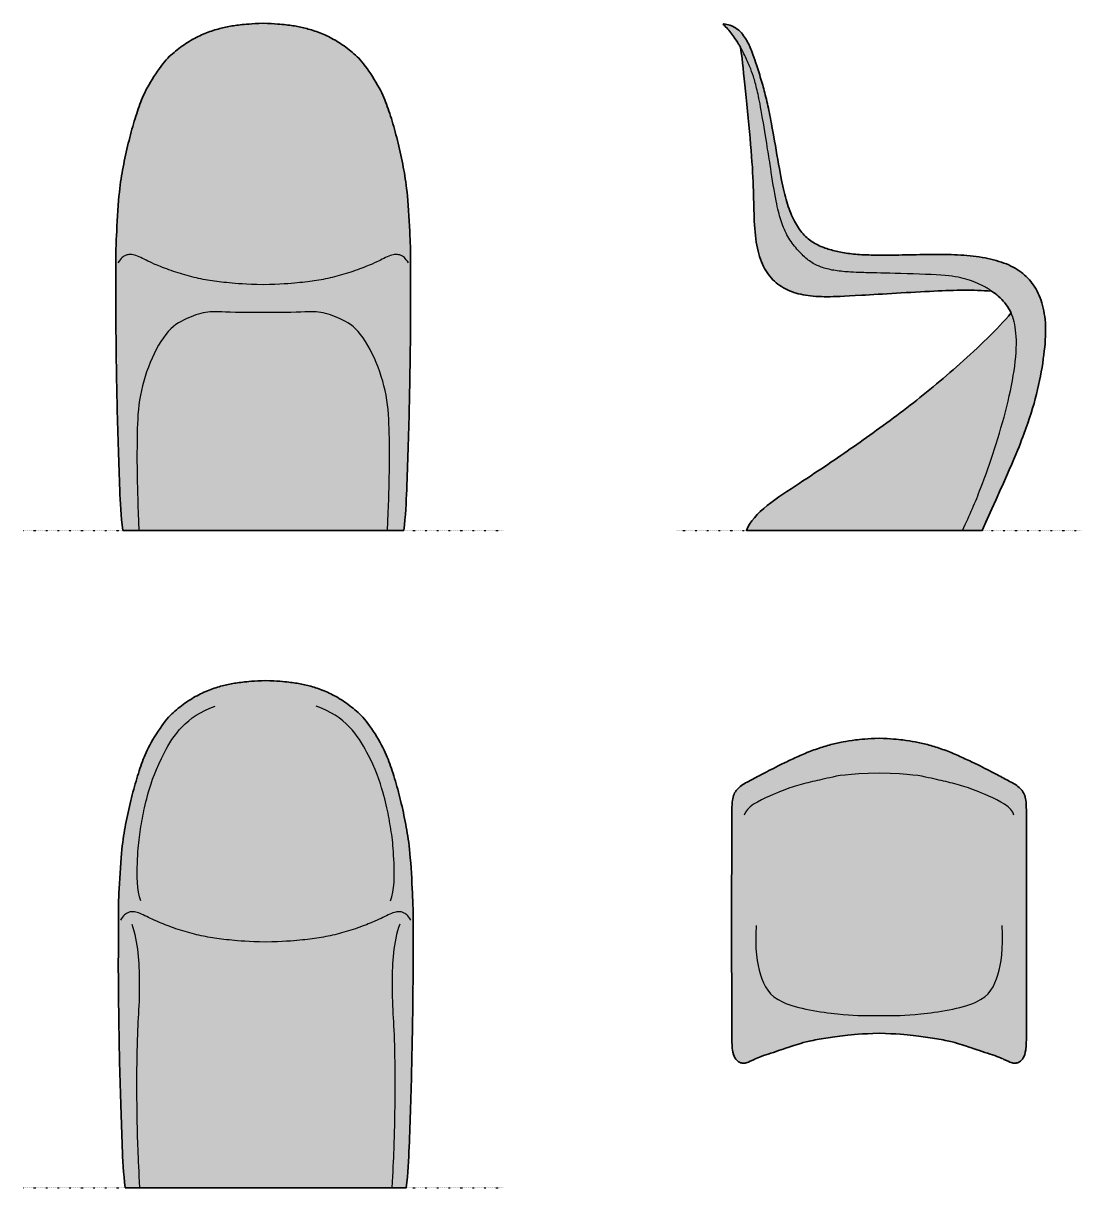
# Model space of a CAD drawing. Header units: millimetres. Extents: x 0 to 1796, y -1115 to 860.
import ezdxf

# ---------------------------------------------------------------- set-up
doc = ezdxf.new("R2010")
doc.units = ezdxf.units.MM
doc.linetypes.add('Dots', pattern=[1, 0, -1])
doc.layers.add('Blocks', color=7, linetype='Continuous')
doc.layers.add('Blocks$Fill', color=7, linetype='Continuous', true_color=0xffffff)
for name, color, linetype, lineweight, true_color in [('Blocks$Inner', 7, 'Continuous', 25, 0x007f00), ('Blocks$Outline', 7, 'Continuous', 35, 0xff3f3f), ('Groud', 7, 'Dots', 25, 0x243775)]:
    doc.layers.add(name, color=color, linetype=linetype, lineweight=lineweight, true_color=true_color)

# ---------------------------------------------------------------- blocks, each defined once
blk = doc.blocks.new('Panton Chair Back')
at = {"layer": 'Blocks$Fill', "extrusion": (0, 0, -1)}
blk.add_hatch(color=256, dxfattribs=at).paths.add_polyline_path([(238.367547504327, -416.6900523827562), (239.4635397938009, -407.5173479097895), (240.3753068253937, -398.5268508420537), (241.7462706498439, -381.0063785908696), (245.743623107796, -279.7777999309338), (249.9010089648962, 44.13028554260781), (249.877899120716, 57.89430858825291), (249.2754476414895, 76.5371771445749), (247.6463841515269, 108.1760879237371), (245.2920645975474, 142.7164001416178), (243.980675028019, 156.9306967976792), (242.581650040311, 168.9784340963187), (241.0665401004179, 179.6296023599829), (239.4068956743341, 189.6541919111186), (235.5998892630999, 209.7905342453842), (231.2314547122039, 229.9820740776537), (226.4306832635727, 249.7263471758926), (221.3209993623441, 268.5848281466021), (216.0073150477583, 286.1992300719692), (210.5261595322553, 302.4682810983888), (207.6889785473692, 310.1402063027951), (206.1825039598194, 313.9453903509607), (204.5779703429005, 317.7827585836062), (202.8457754721388, 321.6918384161104), (200.9563171230609, 325.7121572638521), (198.8799930711933, 329.8832425422099), (196.5872010920623, 334.2446216665628), (194.060633832618, 338.8168332228434), (191.3321634255048, 343.5444604792013), (185.446181184543, 353.1683398469636), (182.3770033588301, 357.915780835775), (179.2825904017197, 362.5210152794782), (176.2071093172797, 366.9096376167768), (173.1947271095779, 371.0072422863742), (170.279035307976, 374.7586250873147), (167.4513235430108, 378.1853872600041), (164.6923059705128, 381.3283314051888), (161.9826967463127, 384.2282601236154), (159.3032100262409, 386.9259760160301), (156.634559966128, 389.4622816831794), (153.9574607218045, 391.8779797258097), (151.2526264491011, 394.2138727446675), (145.7146925936155, 398.7493074941539), (140.0268874050104, 403.0942736381243), (137.1387243598749, 405.1845625726), (134.2274230403638, 407.2143122631676), (131.2977599661119, 409.1792153456505), (128.3545116567539, 411.0749644558724), (125.4021294286287, 412.898163302948), (122.4437637848917, 414.6490598891563), (119.4822400254025, 416.3288132900676), (116.5203834500206, 417.938582581252), (110.6069730510166, 420.9528051367216), (104.7261349867558, 423.7010001601264), (98.89984502819627, 426.1930211222555), (93.14757243462239, 428.4410449588061), (87.4881598374004, 430.4578294717027), (81.9404498678965, 432.2561324628697), (76.51713454034586, 433.849575578435), (71.20630340045955, 435.2552358413401), (65.98989537681753, 436.4910541187299), (60.84984939799985, 437.5749712777495), (55.74151146044743, 438.5272514918321), (50.51385583204504, 439.3774521595652), (38.99011684567306, 440.8991376754885), (32.23417732551455, 441.6254166722573), (24.02073245540692, 442.3233353751398), (13.54445056901399, 442.9709709219704), (-4.406034971356558e-13, 443.5464004505836), (-13.54445056901495, 442.9709709219705), (-24.02073245540808, 442.3233353751399), (-32.23417732551595, 441.6254166722573), (-38.99011684567466, 440.8991376754885), (-50.51385583204664, 439.3774521595651), (-55.74151146044899, 438.527251491832), (-60.84984939800141, 437.5749712777495), (-65.98989537681916, 436.49105411873), (-71.2063034004613, 435.2552358413402), (-76.51713454034773, 433.8495755784351), (-81.94044986789841, 432.2561324628697), (-87.48815983740236, 430.4578294717027), (-93.14757243462434, 428.4410449588061), (-98.89984502819817, 426.1930211222555), (-104.7261349867577, 423.7010001601264), (-110.6069730510184, 420.9528051367216), (-116.5203834500224, 417.938582581252), (-119.4822400254044, 416.3288132900676), (-122.4437637848936, 414.6490598891562), (-125.4021294286305, 412.8981633029479), (-128.3545116567556, 411.0749644558723), (-131.2977599661136, 409.1792153456504), (-134.2274230403654, 407.2143122631675), (-137.1387243598764, 405.1845625725999), (-140.0268874050118, 403.0942736381242), (-145.7146925936167, 398.7493074941538), (-151.252626449102, 394.2138727446674), (-153.9574607218053, 391.8779797258096), (-156.6345599661286, 389.4622816831793), (-159.3032100262414, 386.92597601603), (-161.9826967463131, 384.2282601236153), (-164.6923059705132, 381.3283314051888), (-167.4513235430111, 378.1853872600041), (-170.2790353079763, 374.7586250873147), (-173.1947271095781, 371.0072422863743), (-176.20710931728, 366.9096376167768), (-179.2825904017201, 362.5210152794782), (-182.3770033588306, 357.915780835775), (-185.4461811845436, 353.1683398469635), (-191.3321634255058, 343.5444604792012), (-194.0606338326191, 338.8168332228433), (-196.5872010920636, 334.2446216665627), (-198.8799930711947, 329.8832425422098), (-200.9563171230625, 325.712157263852), (-202.8457754721406, 321.6918384161103), (-204.5779703429023, 317.7827585836061), (-206.1825039598213, 313.9453903509606), (-207.6889785473711, 310.1402063027949), (-210.5261595322572, 302.4682810983886), (-216.0073150477599, 286.1992300719692), (-221.3209993623455, 268.5848281466022), (-226.4306832635745, 249.7263471758928), (-231.231454712206, 229.982074077654), (-235.5998892631018, 209.7905342453843), (-239.4068956743356, 189.6541919111186), (-241.0665401004192, 179.6296023599828), (-242.5816500403122, 168.9784340963186), (-243.98067502802, 156.930696797679), (-245.2920645975483, 142.7164001416176), (-247.6463841515278, 108.1760879237369), (-249.2754476414903, 76.5371771445748), (-249.8778991207166, 57.89430858825281), (-249.0986332706415, -138.2124889444881), (-243.3786560881566, -347.2048193058109), (-241.7462706498449, -381.0063785908697), (-240.3753068253946, -398.5268508420536), (-239.4635397938017, -407.5173479097892), (-238.3675475043278, -416.690052382756), (-3.928507813077835e-13, -416.690052382756)], flags=0)
at = {"layer": 'Blocks$Inner'}
for points, knots in [([(-238.3675475043274, -416.6900523827558), (-241.5580729611902, -391.9674305075573), (-243.4750888539456, -346.8684798362542), (-245.7720160983417, -281.2380906466374), (-247.8985853994682, -206.8459571627982), (-249.2072322017457, -136.069657887886), (-249.8642854173995, -78.15034495258715), (-250.091400145885, -41.00084394976193), (-249.8642854173995, 2.645900137094941), (-249.8642854173995, 49.32449259297982), (-250.0846267023826, 64.83784274663412), (-245.4498936220116, 150.5471992879343), (-239.8681863948586, 189.271760951337), (-231.5187348445634, 230.2909083734303), (-221.4456025001164, 269.4570500208652), (-210.6248513290411, 303.3898604227229), (-199.2119493772561, 331.7931948785767), (-172.0505577143131, 374.9050900623474), (-151.754182422962, 394.6298985902799), (-128.4484712884487, 411.8585520445386), (-104.579002363771, 424.385679966801), (-81.59232917700592, 432.8047290490167), (-60.6943801355892, 437.9321986143509), (-40.72924666864128, 440.9163041600773), (-20.46263839880521, 442.8370419188736), (0, 443.5464004505839), (20.46263839880521, 442.8370419188736), (40.72924666864219, 440.9163041600773), (60.6943801355892, 437.9321986143509), (81.59232917700683, 432.8047290490167), (104.5790023637719, 424.385679966801), (128.4484712884496, 411.8585520445386), (151.754182422962, 394.6298985902799), (172.0505577143122, 374.9050900623474), (199.2119493772561, 331.7931948785767), (210.624851329042, 303.3898604227229), (221.4456025001164, 269.4570500208652), (231.5187348445643, 230.2909083734303), (239.8681863948586, 189.271760951337), (245.4498936220116, 150.5471992879343), (250.0846267023826, 64.83784274663412), (249.8642854173995, 49.32449259297982), (249.8642854173995, 2.645900137094941), (250.091400145885, -41.00084394976193), (249.8642854173995, -78.15034495258715), (249.2072322017448, -136.069657887886), (247.8985853994673, -206.8459571627982), (245.7720160983426, -281.2380906466374), (243.4750888539456, -346.8684798362542), (241.5580729611893, -391.9674305075573), (238.3675475043274, -416.6900523827558), (158.9116983362183, -416.6900523827558), (79.45584916810913, -416.6900523827558), (0, -416.6900523827558), (-79.45584916810913, -416.6900523827558), (-158.9116983362183, -416.6900523827558), (-238.3675475043274, -416.6900523827558)], [0, 0, 0, 0, 36.69328799821483, 73.38657599642966, 110.0798639946444, 146.7731519928592, 183.466439991074, 220.1597279892887, 256.8530159875036, 293.5463039857184, 330.2395919839332, 366.9328799821481, 403.6261679803629, 440.3194559785777, 477.0127439767925, 513.7060319750074, 550.3993199732222, 587.092607971437, 623.7858959696518, 660.4791839678667, 697.1724719660815, 733.8657599642963, 770.5590479625112, 807.252335960726, 843.9456239589408, 843.9456239589408, 843.9456239589408, 880.6389119571559, 917.3321999553705, 954.0254879535851, 990.7187759518001, 1027.412063950015, 1064.10535194823, 1100.798639946444, 1137.491927944659, 1174.185215942874, 1210.878503941089, 1247.571791939304, 1284.265079937519, 1320.958367935734, 1357.651655933948, 1394.344943932163, 1431.038231930378, 1467.731519928593, 1504.424807926808, 1541.118095925022, 1577.811383923237, 1614.504671921452, 1651.197959919667, 1687.891247917882, 1687.891247917882, 1687.891247917882, 1688.891247917882, 1688.891247917882, 1688.891247917882, 1689.891247917882, 1689.891247917882, 1689.891247917882, 1689.891247917882]), ([(246.3426552642823, 37.03665210082318), (241.4228814519656, 45.69831896292271), (232.4792827198444, 51.15302781312812), (226.7870174237842, 51.25526534493974), (218.7441539087513, 51.15302781312812), (207.8534034930417, 46.4611869803025), (195.883517194593, 40.1998462362767), (182.8354677939024, 34.07730328082471), (152.4859607209, 22.27172810359934), (120.8626111503754, 12.91298326504284), (90.45446189312588, 6.746973757007709), (60.04945597652386, 3.100664039092862), (30.17617059840723, 0.7304638666951178), (0, 0), (-30.17617059840723, 0.7304638666951178), (-60.04945597652295, 3.100664039092862), (-90.45446189312497, 6.746973757007709), (-120.8626111503754, 12.91298326504284), (-152.4859607208991, 22.27172810359934), (-182.8354677939014, 34.07730328082471), (-195.883517194593, 40.1998462362767), (-207.8534034930408, 46.4611869803025), (-218.7441539087513, 51.15302781312812), (-226.7870174237842, 51.25526534493974), (-232.4792827198435, 51.15302781312812), (-241.4228814519656, 45.69831896292271), (-246.3426552642813, 37.03665210082318)], [0, 0, 0, 0, 23.40629505361363, 46.81259010722724, 70.21888516084084, 93.62518021445447, 117.0314752680681, 140.4377703216817, 163.8440653752953, 187.2503604289089, 210.6566554825226, 234.0629505361362, 257.4692455897498, 257.4692455897498, 257.4692455897498, 280.8755406433634, 304.2818356969771, 327.6881307505906, 351.0944258042043, 374.5007208578179, 397.9070159114315, 421.3133109650451, 444.7196060186587, 468.1259010722723, 491.5321961258859, 514.9384911794996, 514.9384911794996, 514.9384911794996, 514.9384911794996])]:
    blk.add_open_spline(points, degree=3, knots=knots, dxfattribs=at)
for points in [[(-211.7080183056642, 69.78730170177914), (-219.0049949789191, 87.42406173701556), (-217.9117614798224, 140.9135442238758), (-214.8800980895976, 177.9208282877712), (-208.5335056098993, 213.8248932955221), (-201.0600909519535, 250.1932532636647), (-179.2428294292549, 315.4385842961597), (-134.8298286925947, 383.8100878126265), (-85.87550297160215, 399.9388274453481)], [(211.7080183056651, 69.78730170177914), (219.00499497892, 87.42406173701556), (217.9117614798224, 140.9135442238758), (214.8800980895976, 177.9208282877712), (208.5335056099002, 213.8248932955221), (201.0600909519535, 250.1932532636647), (179.2428294292558, 315.4385842961597), (134.8298286925956, 383.8100878126265), (85.87550297160305, 399.9388274453481)], [(-227.2939931104365, 30.31134201259556), (-216.3441158736186, 0.9843217595798706), (-213.0860019611146, -76.70527091027088), (-216.3441158736186, -126.8359980519467), (-219.2406169504966, -185.4387823867901), (-219.0526976871088, -306.7321018800781), (-216.8909765498738, -362.9365720859223), (-214.0059713496312, -416.6900523827558)], [(227.2939931104356, 30.31134201259556), (216.3441158736186, 0.9843217595798706), (213.0860019611137, -76.70527091027088), (216.3441158736186, -126.8359980519467), (219.2406169504975, -185.4387823867901), (219.0526976871088, -306.7321018800781), (216.8909765498738, -362.9365720859223), (214.0059713496303, -416.6900523827558)]]:
    blk.add_open_spline(points, degree=3, dxfattribs=at)
at = {"layer": 'Blocks$Outline'}
blk.add_open_spline([(-238.3675475043274, -416.6900523827558), (-241.5580729611902, -391.9674305075573), (-243.4750888539456, -346.8684798362542), (-245.7720160983417, -281.2380906466374), (-247.8985853994682, -206.8459571627982), (-249.2072322017457, -136.069657887886), (-249.8642854173995, -78.15034495258715), (-250.091400145885, -41.00084394976193), (-249.8642854173995, 2.645900137094941), (-249.8642854173995, 49.32449259297982), (-250.0846267023826, 64.83784274663412), (-245.4498936220116, 150.5471992879343), (-239.8681863948586, 189.271760951337), (-231.5187348445634, 230.2909083734303), (-221.4456025001164, 269.4570500208652), (-210.6248513290411, 303.3898604227229), (-199.2119493772561, 331.7931948785767), (-172.0505577143131, 374.9050900623474), (-151.754182422962, 394.6298985902799), (-128.4484712884487, 411.8585520445386), (-104.579002363771, 424.385679966801), (-81.59232917700592, 432.8047290490167), (-60.6943801355892, 437.9321986143509), (-40.72924666864128, 440.9163041600773), (-20.46263839880521, 442.8370419188736), (0, 443.5464004505839), (20.46263839880521, 442.8370419188736), (40.72924666864219, 440.9163041600773), (60.6943801355892, 437.9321986143509), (81.59232917700683, 432.8047290490167), (104.5790023637719, 424.385679966801), (128.4484712884496, 411.8585520445386), (151.754182422962, 394.6298985902799), (172.0505577143122, 374.9050900623474), (199.2119493772561, 331.7931948785767), (210.624851329042, 303.3898604227229), (221.4456025001164, 269.4570500208652), (231.5187348445643, 230.2909083734303), (239.8681863948586, 189.271760951337), (245.4498936220116, 150.5471992879343), (250.0846267023826, 64.83784274663412), (249.8642854173995, 49.32449259297982), (249.8642854173995, 2.645900137094941), (250.091400145885, -41.00084394976193), (249.8642854173995, -78.15034495258715), (249.2072322017448, -136.069657887886), (247.8985853994673, -206.8459571627982), (245.7720160983426, -281.2380906466374), (243.4750888539456, -346.8684798362542), (241.5580729611893, -391.9674305075573), (238.3675475043274, -416.6900523827558), (158.9116983362183, -416.6900523827558), (79.45584916810913, -416.6900523827558), (0, -416.6900523827558), (-79.45584916810913, -416.6900523827558), (-158.9116983362183, -416.6900523827558), (-238.3675475043274, -416.6900523827558)], degree=3, knots=[0, 0, 0, 0, 36.69328799821483, 73.38657599642966, 110.0798639946444, 146.7731519928592, 183.466439991074, 220.1597279892887, 256.8530159875036, 293.5463039857184, 330.2395919839332, 366.9328799821481, 403.6261679803629, 440.3194559785777, 477.0127439767925, 513.7060319750074, 550.3993199732222, 587.092607971437, 623.7858959696518, 660.4791839678667, 697.1724719660815, 733.8657599642963, 770.5590479625112, 807.252335960726, 843.9456239589408, 843.9456239589408, 843.9456239589408, 880.6389119571559, 917.3321999553705, 954.0254879535851, 990.7187759518001, 1027.412063950015, 1064.10535194823, 1100.798639946444, 1137.491927944659, 1174.185215942874, 1210.878503941089, 1247.571791939304, 1284.265079937519, 1320.958367935734, 1357.651655933948, 1394.344943932163, 1431.038231930378, 1467.731519928593, 1504.424807926808, 1541.118095925022, 1577.811383923237, 1614.504671921452, 1651.197959919667, 1687.891247917882, 1687.891247917882, 1687.891247917882, 1688.891247917882, 1688.891247917882, 1688.891247917882, 1689.891247917882, 1689.891247917882, 1689.891247917882, 1689.891247917882], dxfattribs=at)
blk = doc.blocks.new('Panton Chair Top')
at = {"layer": 'Blocks$Fill', "extrusion": (0, 0, -1)}
blk.add_hatch(color=256, dxfattribs=at).paths.add_polyline_path([(261.3359459505227, -215.4308013995939), (261.3609563688868, 135.0212861492384), (261.0710330305514, 157.9825455160167), (260.8700635508615, 162.4855742113794), (260.7400923246583, 164.4371216335495), (260.5878484465136, 166.2225437733721), (260.4113706706506, 167.8672301318424), (260.2086977512923, 169.3965702099556), (259.9778684426619, 170.8359535087067), (259.7169214989823, 172.2107695290908), (259.4241002042986, 173.5423579621003), (259.0984659619422, 174.835859258717), (258.7392847050666, 176.0923640599199), (258.3458223668252, 177.3129630066881), (258.1360063963028, 177.910138609965), (257.9173448803714, 178.4987467400005), (257.6897460606753, 179.0789237269167), (257.4531181788586, 179.6508059008362), (257.2073694765655, 180.2145295918813), (256.9524081954402, 180.7702311301744), (256.6881425771267, 181.3180468458378), (256.4144808632694, 181.8581130689939), (256.1313364157655, 182.3905703815232), (255.8386430775245, 182.9155763723377), (255.5363398117091, 183.4332928821078), (255.224365581482, 183.9438817515037), (254.9026593500058, 184.4475048211956), (254.5711600804431, 184.9443239318537), (254.2298067359567, 185.4345009241482), (253.8785382797092, 185.9181976387494), (253.5172936748632, 186.3955759163274), (253.1460118845813, 186.8667975975526), (252.7646318720263, 187.332024523095), (252.3730926003608, 187.7914185336249), (251.9713330327475, 188.2451414698126), (251.559292132349, 188.6933551723283), (251.1369088623279, 189.1362214818422), (250.704122185847, 189.5739022390244), (249.8074869167484, 190.4343227202161), (248.8708602833166, 191.27575264697), (247.896108694407, 192.099296311494), (246.8850985588752, 192.9060580059958), (245.8396962855767, 193.6971420226834), (244.7617682833671, 194.4736526537643), (243.653180961102, 195.2366941914465), (242.515800727637, 195.9873709279377), (240.1652430756429, 197.454968823572), (237.7406061637986, 198.8798889652979), (232.8036015586686, 201.6111531151212), (198.1756967278234, 219.8747310998046), (162.5788933511924, 237.4402480511116), (151.3345951443788, 242.7059262941825), (139.6618149449789, 247.8431637590321), (127.8303275565034, 252.6027058037262), (116.0387110122223, 256.8899950402944), (110.2137212062919, 258.839584656177), (104.4627322481686, 260.6531744856215), (98.80458256443352, 262.3267987128416), (93.2581105816677, 263.8564915220505), (87.84054338180364, 265.2401937288898), (82.5626626681796, 266.4834726747139), (77.43363879948527, 267.5938023323054), (72.4626421344103, 268.5786566744465), (67.6118354839925, 269.4513495748586), (62.65535146866161, 270.2485545110167), (51.33385163437197, 271.7865540042262), (44.35933157286669, 272.5976576271017), (35.80510810894687, 273.4150206533559), (25.0157799867775, 274.1928503153801), (11.33594595052362, 274.8853538455657), (-2.343888085730179, 274.1928503153801), (-13.13321620789935, 273.4150206533559), (-21.68743967181897, 272.5976576271017), (-28.66195973332411, 271.7865540042263), (-39.98345956761392, 270.2485545110167), (-44.93994358294494, 269.4513495748586), (-49.79075023336283, 268.5786566744466), (-54.76174689843772, 267.5938023323055), (-59.89077076713195, 266.483472674714), (-65.16865148075587, 265.2401937288898), (-70.58621868061987, 263.8564915220505), (-76.13269066338573, 262.3267987128417), (-81.79084034712098, 260.6531744856217), (-87.54182930524455, 258.8395846561771), (-93.36681911117532, 256.8899950402944), (-105.158435655457, 252.6027058037262), (-116.9899230439327, 247.843163759032), (-128.6627032433324, 242.7059262941825), (-159.8770093131332, 227.6707075229631), (-200.2591498796488, 206.8183268289102), (-210.1317096576225, 201.6111531151213), (-215.0687142627521, 198.8798889652979), (-217.4933511745961, 197.4549688235721), (-219.8439088265897, 195.9873709279377), (-220.9812890600546, 195.2366941914465), (-222.0898763823196, 194.4736526537643), (-223.167804384529, 193.6971420226834), (-224.2132066578274, 192.9060580059958), (-225.2242167933591, 192.099296311494), (-226.1989683822687, 191.27575264697), (-227.1355950157006, 190.4343227202161), (-228.0322302847992, 189.5739022390244), (-228.4650169612802, 189.1362214818422), (-228.8874002313013, 188.6933551723283), (-229.2994411317, 188.2451414698126), (-229.7012006993134, 187.7914185336249), (-230.092739970979, 187.332024523095), (-230.4741199835342, 186.8667975975525), (-230.8454017738161, 186.3955759163273), (-231.2066463786622, 185.9181976387493), (-231.5579148349099, 185.4345009241481), (-231.8992681793965, 184.9443239318536), (-232.2307674489593, 184.4475048211955), (-232.5524736804356, 183.9438817515036), (-232.8644479106628, 183.4332928821077), (-233.1667511764784, 182.9155763723376), (-233.4594445147194, 182.390570381523), (-233.7425889622234, 181.8581130689938), (-234.0162506760807, 181.3180468458377), (-234.2805162943942, 180.7702311301743), (-234.5354775755195, 180.2145295918812), (-234.7812262778127, 179.6508059008362), (-235.0178541596294, 179.0789237269167), (-235.2454529793255, 178.4987467400004), (-235.4641144952569, 177.910138609965), (-235.6739304657793, 177.312963006688), (-236.0673928040206, 176.0923640599199), (-236.4265740608961, 174.8358592587171), (-236.7522083032523, 173.5423579621004), (-237.045029597936, 172.2107695290909), (-237.3059765416154, 170.8359535087068), (-237.5368058502457, 169.3965702099557), (-237.7394787696038, 167.8672301318425), (-237.9159565454667, 166.2225437733721), (-238.0682004236113, 164.4371216335494), (-238.1981716498144, 162.4855742113793), (-238.3991411295041, 157.9825455160166), (-238.8468173034583, 21.57924249728599), (-238.2873622137733, -241.4554290163567), (-238.1319057691419, -245.3797758150442), (-237.9372391295845, -248.6200594595846), (-237.6960138947791, -251.3506103940047), (-237.5556454290577, -252.579214358678), (-237.4008816644037, -253.7457590623315), (-237.2310283747591, -254.8685470387222), (-237.0462886299962, -255.9519257346229), (-236.8470898239695, -256.9967538250601), (-236.6338593505338, -258.0038899850603), (-236.4070246035434, -258.9741928896501), (-236.1670129768533, -259.9085212138561), (-235.9142518643178, -260.8077336327046), (-235.6491686597916, -261.6726888212224), (-235.3721907571295, -262.5042454544359), (-235.0837455501858, -263.3032622073716), (-234.7842604328154, -264.0705977550562), (-234.4741627988727, -264.807110772516), (-234.1538800422125, -265.5136599347778), (-233.8238395566893, -266.191103916868), (-233.4844687361577, -266.840301393813), (-233.1361949744724, -267.4621110406396), (-232.7795096394354, -268.0573362188546), (-232.4151599946388, -268.6265590358871), (-232.0439572776219, -269.1703062856466), (-231.6667127259243, -269.6891047620425), (-231.2842375770854, -270.1834812589842), (-230.8973430686447, -270.6539625703812), (-230.5068404381416, -271.1010754901429), (-230.1135409231155, -271.5253468121789), (-229.718255761106, -271.9273033303986), (-229.3217961896525, -272.3074718387113), (-228.9249734462944, -272.6663791310266), (-228.5285987685713, -273.004552001254), (-228.1334833940225, -273.3225172433029), (-227.7404385601875, -273.6208016510827), (-227.3502755046058, -273.8999320185029), (-226.9638054648169, -274.160435139473), (-226.5816028072074, -274.4028740747128), (-226.2032944135532, -274.627956952184), (-225.8282702944774, -274.8364281666586), (-225.4559204606032, -275.0290321129087), (-225.0856349225536, -275.2065131857062), (-224.7168036909518, -275.3696157798231), (-224.3488167764207, -275.5190842900316), (-223.9810641895837, -275.6556631111036), (-223.6129359410636, -275.7800966378113), (-223.2438220414838, -275.8931292649265), (-222.8731125014673, -275.9955053872215), (-222.5001973316371, -276.0879693994681), (-222.1244665426164, -276.1712656964385), (-221.7453101450284, -276.2461386729046), (-221.3621181494961, -276.3133327236386), (-220.9742805666425, -276.3735922434124), (-220.5813489895955, -276.4274419424269), (-220.1835213415001, -276.4745277925991), (-219.7811571280063, -276.5142760812747), (-219.374615854764, -276.5461130957995), (-218.9642570274229, -276.5694651235191), (-218.5504401516329, -276.5837584517794), (-218.1335247330438, -276.5884193679262), (-217.7138702773055, -276.5828741593051), (-217.2918362900677, -276.566549113262), (-216.8677822769804, -276.5388705171426), (-216.4420677436933, -276.4992646582927), (-216.0150521958563, -276.447157824058), (-215.5870951391192, -276.3819763017842), (-215.1585560791319, -276.3031463788172), (-214.7297945215441, -276.2100943425028), (-214.3011699720057, -276.1022464801866), (-213.8719067877188, -275.9789105508457), (-213.4366887320948, -275.8389201999814), (-212.9890644200972, -275.6809905447266), (-212.5225824666896, -275.503836702214), (-211.5072400954988, -275.0867169239461), (-203.105598842566, -271.4108066222617), (-200.3926084288874, -270.0139124904438), (-198.8888465974201, -269.2971488660577), (-197.0282462136594, -268.4635668889439), (-191.8040947613595, -266.2975354451643), (-188.524930136131, -265.0356130839413), (-184.8859261553679, -263.7152218259463), (-139.9826288297656, -248.753136364038), (-125.5084638381873, -244.1816192754397), (-117.2171996481433, -241.6888389201497), (-112.4694858568748, -240.4132378193678), (-107.0366756492254, -239.1106723396862), (-100.7803938280109, -237.7814176404766), (-93.85989026396128, -236.4493208090236), (-78.96084245818979, -233.8955610264363), (-63.56978283544304, -231.6181190596069), (-46.36096800671525, -229.5089430305506), (-36.30518537641967, -228.4712607690818), (-24.1237746932063, -227.4643506970255), (-8.636732177437699, -226.5212301104512), (11.3359459505236, -225.6749163054284), (31.30862407848527, -226.5212301104512), (46.79566659425382, -227.4643506970255), (58.977077277467, -228.4712607690818), (69.03285990776251, -229.5089430305506), (86.2416747364911, -231.618119059607), (101.6327343592386, -233.8955610264364), (116.5317821650097, -236.4493208090236), (123.4522857290589, -237.7814176404767), (129.7085675502729, -239.1106723396862), (135.141377757922, -240.4132378193678), (139.8890915491901, -241.6888389201497), (148.1803557392337, -244.1816192754397), (190.6804844632198, -258.1773386568844), (207.5578180564154, -263.7152218259464), (211.1968220371782, -265.0356130839414), (214.4759866624063, -266.2975354451644), (219.7001381147054, -268.4635668889439), (221.5607384984661, -269.2971488660577), (223.0645003299335, -270.0139124904438), (225.7774907436114, -271.4108066222611), (233.0109424392782, -274.5772818022396), (234.1791319965461, -275.0867169239461), (235.1944743677371, -275.503836702214), (235.6609563211448, -275.6809905447266), (236.1085806331424, -275.8389201999814), (236.5437986887665, -275.9789105508456), (236.9730618730534, -276.1022464801866), (237.4016864225918, -276.2100943425028), (237.8304479801797, -276.3031463788172), (238.2589870401671, -276.3819763017842), (238.6869440969043, -276.447157824058), (239.1139596447414, -276.4992646582927), (239.5396741780285, -276.5388705171426), (239.963728191116, -276.566549113262), (240.3857621783538, -276.5828741593051), (240.8054166340922, -276.5884193679262), (241.2223320526813, -276.5837584517794), (241.6361489284714, -276.5694651235191), (242.0465077558125, -276.5461130957994), (242.4530490290549, -276.5142760812747), (242.8554132425487, -276.4745277925991), (243.2532408906441, -276.4274419424269), (243.6461724676913, -276.3735922434122), (244.0340100505448, -276.3133327236384), (244.4172020460771, -276.2461386729045), (244.7963584436652, -276.1712656964385), (245.1720892326858, -276.0879693994681), (245.5450044025159, -275.9955053872214), (245.9157139425324, -275.8931292649265), (246.2848278421123, -275.7800966378112), (246.6529560906322, -275.6556631111036), (247.0207086774693, -275.5190842900315), (247.3886955920002, -275.3696157798231), (247.757526823602, -275.2065131857061), (248.1278123616516, -275.0290321129087), (248.5001621955258, -274.8364281666586), (248.8751863146016, -274.627956952184), (249.2534947082557, -274.4028740747128), (249.6356973658652, -274.160435139473), (250.0221674056541, -273.8999320185029), (250.4123304612357, -273.6208016510826), (250.8053752950707, -273.3225172433029), (251.2004906696195, -273.004552001254), (251.5968653473426, -272.6663791310266), (251.9936880907007, -272.3074718387112), (252.3901476621542, -271.9273033303984), (252.7854328241636, -271.5253468121788), (253.1787323391897, -271.1010754901428), (253.5692349696927, -270.6539625703811), (253.9561294781334, -270.183481258984), (254.3386046269723, -269.6891047620423), (254.7158491786699, -269.1703062856465), (255.0870518956867, -268.626559035887), (255.4514015404833, -268.0573362188545), (255.8080868755202, -267.4621110406395), (256.1563606372054, -266.8403013938129), (256.4957314577369, -266.1911039168679), (256.8257719432601, -265.5136599347777), (257.1460546999202, -264.8071107725159), (257.4561523338628, -264.070597755056), (257.7556374512331, -263.3032622073715), (258.0440826581767, -262.5042454544358), (258.3210605608388, -261.6726888212223), (258.5861437653649, -260.8077336327046), (258.8389048779002, -259.908521213856), (259.0789165045904, -258.9741928896501), (259.3057512515806, -258.0038899850603), (259.5189817250163, -256.9967538250601), (259.7181805310429, -255.9519257346229), (259.9029202758057, -254.8685470387222), (260.0727735654502, -253.7457590623314), (260.2275373301042, -252.579214358678), (260.3679057958255, -251.3506103940046), (260.6091310306309, -248.6200594595845), (260.8037976701883, -245.3797758150442), (260.9592541148196, -241.4554290163566)], flags=0)
at = {"layer": 'Blocks$Inner'}
for points, knots in [([(-261.3359459505227, -215.430801399594), (-261.1502370489197, -239.8380186494157), (-260.7261644549635, -255.4638584977054), (-256.16971022695, -268.5940216578977), (-249.443515890358, -274.9327211145421), (-243.8704104068092, -276.6377047207727), (-236.9518772885522, -276.7580134628417), (-232.424260214385, -274.2151513602682), (-225.7774907436115, -271.4108066222614), (-223.8410733316214, -270.3912179392867), (-221.1690291925697, -268.9842971237038), (-208.3476165168067, -263.7495344917713), (-190.7874130786959, -258.3088958648898), (-172.5856379477282, -252.0789139899769), (-163.7591146585492, -249.0578306223158), (-148.3050278029496, -244.2085817049885), (-132.1029085650553, -239.1975582103689), (-101.534743238466, -233.6652194916535), (-71.55452463650909, -229.5149299816364), (-41.48105332021623, -226.724122503949), (-11.33594595052273, -225.6749163054285), (18.80916141916987, -226.724122503949), (48.88263273546363, -229.5149299816364), (78.86285133741876, -233.6652194916535), (109.4310166640098, -239.1975582103689), (125.6331359019041, -244.2085817049885), (141.0872227575037, -249.0578306223158), (149.9137460466809, -252.0789139899769), (168.1155211776495, -258.3088958648898), (185.6757246157595, -263.7495344917713), (198.4971372915243, -268.9842971237038), (201.1691814305759, -270.3912179392867), (203.1055988425669, -271.4108066222618), (209.7523683133386, -274.2151513602682), (214.2799853875058, -276.7580134628417), (221.198518505762, -276.6377047207727), (226.7716239893107, -274.9327211145421), (233.4978183259027, -268.5940216578977), (238.0542725539181, -255.4638584977054), (238.4783451478743, -239.8380186494157), (238.6640540494773, -215.430801399594), (238.7041505031139, -210.1610332499306), (238.7131602861937, -196.2393086470886), (238.7131602861937, -168.0912330154463), (238.5739562186864, -135.6214706770249), (239.0345823974876, -105.952958125373), (238.7131602861937, -80.21949629273308), (238.9043653481112, -9.549759497210971), (238.8658445466117, 18.96823026209563), (238.7131602861937, 63.15229343254327), (238.7131602861937, 88.46650959635531), (238.7131602861937, 117.5664761887431), (238.7118175755404, 132.9985570367805), (238.5739562186864, 160.5670125595655), (237.3872043267475, 172.6286658210577), (234.1474040619451, 182.1829413307489), (228.4787131988141, 189.78824726991), (220.1311248515976, 196.1074830237583), (210.060240354338, 201.7060462026832), (200.4181716767871, 206.7352508562365), (189.8219722164122, 212.2629113458322), (175.5950495471643, 219.9501052315898), (160.8206585555981, 227.1850543266366), (140.3843721092508, 237.3339225996426), (117.0838617082773, 248.1207435814629), (93.21971932123961, 257.2420856286983), (70.23817567381957, 264.2508841455112), (49.34489006720651, 268.8933269215606), (31.12676545753675, 271.6477482149264), (9.122126154243233, 274.0392522343702), (-11.33594595052273, 274.8853538455658), (-31.79401805528869, 274.0392522343702), (-53.79865735858311, 271.6477482149264), (-72.01678196825287, 268.8933269215606), (-92.91006757486502, 264.2508841455112), (-115.891611222286, 257.2420856286983), (-139.7557536093227, 248.1207435814629), (-163.0562640102971, 237.3339225996426), (-183.4925504566436, 227.1850543266366), (-198.2669414482098, 219.9501052315898), (-212.4938641174585, 212.2629113458322), (-223.0900635778326, 206.7352508562365), (-232.7321322553835, 201.7060462026832), (-242.803016752644, 196.1074830237583), (-251.1506050998614, 189.78824726991), (-256.8192959629905, 182.1829413307489), (-260.0590962277929, 172.6286658210577), (-261.2458481197327, 160.5670125595655), (-261.3837094765877, 132.9985570367805), (-261.38505218724, 117.5664761887431), (-261.38505218724, 88.46650959635531), (-261.38505218724, 63.15229343254327), (-261.537736447659, 18.96823026209563), (-261.5762572491585, -9.549759497210971), (-261.38505218724, -80.21949629273308), (-261.706474298534, -105.952958125373), (-261.2458481197327, -135.6214706770249), (-261.38505218724, -168.0912330154463), (-261.38505218724, -196.2393086470886), (-261.3760424041611, -210.1610332499306), (-261.3359459505227, -215.430801399594)], [0, 0, 0, 0, 14.16240739662658, 28.32481479325327, 42.48722218987984, 56.64962958650642, 70.81203698313311, 84.97444437975969, 84.97444437975969, 84.97444437975969, 104.4641488491363, 123.953853318513, 143.4435577878896, 162.9332622572663, 182.4229667266429, 201.9126711960196, 221.4023756653962, 240.8920801347729, 260.3817846041495, 279.871489073526, 279.871489073526, 279.871489073526, 299.3611935429027, 318.8508980122793, 338.340602481656, 357.8303069510326, 377.3200114204093, 396.8097158897859, 416.2994203591626, 435.7891248285392, 455.2788292979159, 474.7685337672925, 474.7685337672925, 474.7685337672925, 488.9309411639193, 503.0933485605459, 517.2557559571727, 531.4181633537993, 545.5805707504261, 559.7429781470528, 559.7429781470528, 559.7429781470528, 579.232682616429, 598.7223870858056, 618.2120915551823, 637.7017960245589, 657.1915004939356, 676.6812049633122, 696.1709094326889, 715.660613902065, 735.1503183714417, 754.6400228408183, 774.129727310195, 793.6194317795716, 813.1091362489483, 832.5988407183245, 852.0885451877011, 871.5782496570778, 891.0679541264544, 910.5576585958311, 930.0473630652073, 949.5370675345839, 969.0267720039606, 988.5164764733372, 1008.006180942714, 1027.49588541209, 1046.985589881467, 1066.475294350843, 1085.96499882022, 1105.454703289597, 1105.454703289597, 1105.454703289597, 1124.944407758973, 1144.43411222835, 1163.923816697726, 1183.413521167103, 1202.903225636479, 1222.392930105856, 1241.882634575233, 1261.372339044609, 1280.862043513986, 1300.351747983362, 1319.841452452739, 1339.331156922115, 1358.820861391492, 1378.310565860869, 1397.800270330245, 1417.289974799622, 1436.779679268998, 1456.269383738375, 1475.759088207752, 1495.248792677128, 1514.738497146505, 1534.228201615881, 1553.717906085258, 1573.207610554634, 1592.697315024011, 1612.187019493387, 1631.676723962764, 1651.16642843214, 1651.16642843214, 1651.16642843214, 1651.16642843214]), ([(217.3130087053196, 144.318432388364), (215.0956826029669, 158.147990276502), (168.381771943381, 179.4414253172365), (136.1767985464357, 192.7793574722702), (105.5382464623781, 200.2593028619001), (75.0931838810775, 207.1847688431274), (43.3950728097243, 214.395271015939), (-11.33594595052273, 215.3922772950298), (-66.06696471076975, 214.395271015939), (-97.76507578212386, 207.1847688431274), (-128.2101383634254, 200.2593028619001), (-158.8486904474821, 192.7793574722702), (-191.0536638444273, 179.4414253172365), (-237.7675745040133, 158.147990276502), (-239.9849006063669, 144.318432388364)], [0, 0, 0, 0, 49.26002008502866, 98.52004017005729, 147.7800602550859, 197.0400803401146, 246.3001004251432, 246.3001004251432, 246.3001004251432, 295.5601205101719, 344.8201405952005, 394.0801606802291, 443.3401807652578, 492.6002008502865, 492.6002008502865, 492.6002008502865, 492.6002008502865]), ([(-219.828226256277, -42.79223510467023), (-222.4448940621032, -83.97480332735745), (-214.4569558354779, -129.7700055197804), (-190.6071961441521, -178.1738452139036), (-68.91614804676738, -195.8233068906795), (-40.16166399542453, -195.8136259071423), (-11.33594595052273, -195.8233068906795), (17.48977209437726, -195.8136259071423), (46.24425614572101, -195.8233068906795), (169.1798550148469, -178.1738452139036), (191.7850639344324, -129.7700055197804), (199.7730021610569, -83.97480332735745), (197.1563343552316, -42.79223510467023)], [0, 0, 0, 0, 46.81567880446992, 93.63135760893984, 140.4470364134098, 187.2627152178797, 187.2627152178797, 187.2627152178797, 234.0783940223496, 280.8940728268195, 327.7097516312895, 374.5254304357594, 374.5254304357594, 374.5254304357594, 374.5254304357594])]:
    blk.add_open_spline(points, degree=3, knots=knots, dxfattribs=at)
at = {"layer": 'Blocks$Outline'}
blk.add_open_spline([(-261.3359459505227, -215.430801399594), (-261.1502370489197, -239.8380186494157), (-260.7261644549635, -255.4638584977054), (-256.16971022695, -268.5940216578977), (-249.443515890358, -274.9327211145421), (-243.8704104068092, -276.6377047207727), (-236.9518772885522, -276.7580134628417), (-232.424260214385, -274.2151513602682), (-225.7774907436115, -271.4108066222614), (-223.8410733316214, -270.3912179392867), (-221.1690291925697, -268.9842971237038), (-208.3476165168067, -263.7495344917713), (-190.7874130786959, -258.3088958648898), (-172.5856379477282, -252.0789139899769), (-163.7591146585492, -249.0578306223158), (-148.3050278029496, -244.2085817049885), (-132.1029085650553, -239.1975582103689), (-101.534743238466, -233.6652194916535), (-71.55452463650909, -229.5149299816364), (-41.48105332021623, -226.724122503949), (-11.33594595052273, -225.6749163054285), (18.80916141916987, -226.724122503949), (48.88263273546363, -229.5149299816364), (78.86285133741876, -233.6652194916535), (109.4310166640098, -239.1975582103689), (125.6331359019041, -244.2085817049885), (141.0872227575037, -249.0578306223158), (149.9137460466809, -252.0789139899769), (168.1155211776495, -258.3088958648898), (185.6757246157595, -263.7495344917713), (198.4971372915243, -268.9842971237038), (201.1691814305759, -270.3912179392867), (203.1055988425669, -271.4108066222618), (209.7523683133386, -274.2151513602682), (214.2799853875058, -276.7580134628417), (221.198518505762, -276.6377047207727), (226.7716239893107, -274.9327211145421), (233.4978183259027, -268.5940216578977), (238.0542725539181, -255.4638584977054), (238.4783451478743, -239.8380186494157), (238.6640540494773, -215.430801399594), (238.7041505031139, -210.1610332499306), (238.7131602861937, -196.2393086470886), (238.7131602861937, -168.0912330154463), (238.5739562186864, -135.6214706770249), (239.0345823974876, -105.952958125373), (238.7131602861937, -80.21949629273308), (238.9043653481112, -9.549759497210971), (238.8658445466117, 18.96823026209563), (238.7131602861937, 63.15229343254327), (238.7131602861937, 88.46650959635531), (238.7131602861937, 117.5664761887431), (238.7118175755404, 132.9985570367805), (238.5739562186864, 160.5670125595655), (237.3872043267475, 172.6286658210577), (234.1474040619451, 182.1829413307489), (228.4787131988141, 189.78824726991), (220.1311248515976, 196.1074830237583), (210.060240354338, 201.7060462026832), (200.4181716767871, 206.7352508562365), (189.8219722164122, 212.2629113458322), (175.5950495471643, 219.9501052315898), (160.8206585555981, 227.1850543266366), (140.3843721092508, 237.3339225996426), (117.0838617082773, 248.1207435814629), (93.21971932123961, 257.2420856286983), (70.23817567381957, 264.2508841455112), (49.34489006720651, 268.8933269215606), (31.12676545753675, 271.6477482149264), (9.122126154243233, 274.0392522343702), (-11.33594595052273, 274.8853538455658), (-31.79401805528869, 274.0392522343702), (-53.79865735858311, 271.6477482149264), (-72.01678196825287, 268.8933269215606), (-92.91006757486502, 264.2508841455112), (-115.891611222286, 257.2420856286983), (-139.7557536093227, 248.1207435814629), (-163.0562640102971, 237.3339225996426), (-183.4925504566436, 227.1850543266366), (-198.2669414482098, 219.9501052315898), (-212.4938641174585, 212.2629113458322), (-223.0900635778326, 206.7352508562365), (-232.7321322553835, 201.7060462026832), (-242.803016752644, 196.1074830237583), (-251.1506050998614, 189.78824726991), (-256.8192959629905, 182.1829413307489), (-260.0590962277929, 172.6286658210577), (-261.2458481197327, 160.5670125595655), (-261.3837094765877, 132.9985570367805), (-261.38505218724, 117.5664761887431), (-261.38505218724, 88.46650959635531), (-261.38505218724, 63.15229343254327), (-261.537736447659, 18.96823026209563), (-261.5762572491585, -9.549759497210971), (-261.38505218724, -80.21949629273308), (-261.706474298534, -105.952958125373), (-261.2458481197327, -135.6214706770249), (-261.38505218724, -168.0912330154463), (-261.38505218724, -196.2393086470886), (-261.3760424041611, -210.1610332499306), (-261.3359459505227, -215.430801399594)], degree=3, knots=[0, 0, 0, 0, 14.16240739662658, 28.32481479325327, 42.48722218987984, 56.64962958650642, 70.81203698313311, 84.97444437975969, 84.97444437975969, 84.97444437975969, 104.4641488491363, 123.953853318513, 143.4435577878896, 162.9332622572663, 182.4229667266429, 201.9126711960196, 221.4023756653962, 240.8920801347729, 260.3817846041495, 279.871489073526, 279.871489073526, 279.871489073526, 299.3611935429027, 318.8508980122793, 338.340602481656, 357.8303069510326, 377.3200114204093, 396.8097158897859, 416.2994203591626, 435.7891248285392, 455.2788292979159, 474.7685337672925, 474.7685337672925, 474.7685337672925, 488.9309411639193, 503.0933485605459, 517.2557559571727, 531.4181633537993, 545.5805707504261, 559.7429781470528, 559.7429781470528, 559.7429781470528, 579.232682616429, 598.7223870858056, 618.2120915551823, 637.7017960245589, 657.1915004939356, 676.6812049633122, 696.1709094326889, 715.660613902065, 735.1503183714417, 754.6400228408183, 774.129727310195, 793.6194317795716, 813.1091362489483, 832.5988407183245, 852.0885451877011, 871.5782496570778, 891.0679541264544, 910.5576585958311, 930.0473630652073, 949.5370675345839, 969.0267720039606, 988.5164764733372, 1008.006180942714, 1027.49588541209, 1046.985589881467, 1066.475294350843, 1085.96499882022, 1105.454703289597, 1105.454703289597, 1105.454703289597, 1124.944407758973, 1144.43411222835, 1163.923816697726, 1183.413521167103, 1202.903225636479, 1222.392930105856, 1241.882634575233, 1261.372339044609, 1280.862043513986, 1300.351747983362, 1319.841452452739, 1339.331156922115, 1358.820861391492, 1378.310565860869, 1397.800270330245, 1417.289974799622, 1436.779679268998, 1456.269383738375, 1475.759088207752, 1495.248792677128, 1514.738497146505, 1534.228201615881, 1553.717906085258, 1573.207610554634, 1592.697315024011, 1612.187019493387, 1631.676723962764, 1651.16642843214, 1651.16642843214, 1651.16642843214, 1651.16642843214], dxfattribs=at)
blk = doc.blocks.new('Panton Chair Front')
at = {"layer": 'Blocks$Fill', "extrusion": (0, 0, -1)}
blk.add_hatch(color=256, dxfattribs=at).paths.add_polyline_path([(253.092315608239, -287.6621612608985), (254.1885904485365, -278.4894218227063), (255.1006343694752, -269.4988956981779), (256.4721376673854, -251.978379847848), (260.4726058777777, -150.7496752129388), (264.6399588267554, 173.1585362731843), (264.6172724601774, 186.9225582619846), (264.0153943941666, 205.5654070561139), (262.3873038643356, 237.2042648269926), (260.0340463212058, 271.7445006934778), (258.7230936955784, 285.958754935781), (257.3244389658012, 298.0064470576601), (255.8096562799874, 308.65756645086), (254.15031978625, 318.6821025071258), (250.3439317748056, 338.8183221966387), (245.9761171531201, 359.0097213641757), (241.1759517423809, 378.7538399323167), (236.066846532521, 397.6121564788407), (230.7537025707445, 415.22638746123), (225.273045964597, 431.4952622005826), (222.4361001722778, 439.1670961716217), (220.9297422075983, 442.9722317832184), (219.3253261742819, 446.8095484314096), (217.5932510551108, 450.7185725806023), (215.7039158328675, 454.7388306952037), (213.6277194903341, 458.9098492396211), (211.335061010293, 463.2711546782616), (208.8086336664093, 467.8432850411182), (206.0803078958798, 472.5708246205271), (200.1946199872016, 482.1945148606903), (197.1255873052122, 486.9418572372887), (194.0313151088954, 491.5469922621277), (190.9559681263308, 495.9355157931294), (187.943711085598, 500.0330236882157), (185.0281338276673, 503.7843128257958), (182.2005266450716, 507.2109841662266), (179.4416049432347, 510.3538396903523), (176.7320841275801, 513.2536813790166), (174.0526796035315, 515.9513112130637), (171.3841067765124, 518.4875311733375), (168.7070810519465, 520.9031432406821), (166.0023178352575, 523.2389493959414), (160.4645218580327, 527.7742063047507), (154.7768486423669, 532.1189898023702), (151.8887490414804, 534.2091859950384), (148.9775092966175, 536.2388422025749), (146.0479057963231, 538.2036512142015), (143.1047149291416, 540.0993058191399), (140.1523879082556, 541.9224098694455), (137.1940752453984, 543.6732114685046), (134.2326022769413, 545.3528697825379), (131.2707943392554, 546.9625439777653), (125.3574749016819, 549.9765766766825), (119.4767196236474, 552.7245828950167), (113.6505045858862, 555.2164168086308), (107.8982994281928, 557.4642559777983), (102.2389471801266, 559.4808588088949), (96.69129087124684, 561.2789837082967), (91.26802293871027, 562.8722527291624), (85.95723345006282, 564.2777425117833), (80.7408618804476, 565.513393343234), (75.60084770500781, 566.5971455105887), (70.49253753023119, 567.549261753672), (65.26490648798362, 568.39929462331), (53.74121085391739, 569.9206102565556), (46.9852916474715, 570.6466724086658), (38.7718657801076, 571.3443274897354), (28.29560066874732, 571.9916267914396), (14.75116373031228, 572.5666216054537), (1.206691382822499, 571.9907573885927), (-9.26961358078922, 571.342785626293), (-17.48308239457816, 570.6446033335573), (-24.2390462925996, 569.9181075253882), (-35.7628355635787, 568.3960521964698), (-40.9905189229214, 567.5456837695745), (-46.0988876962576, 566.5932396281005), (-51.23896857053582, 565.5091575270521), (-56.45541618622411, 564.273171860315), (-61.76629217217051, 562.867341181495), (-67.18965815722301, 561.2737240441986), (-72.73742512467034, 559.475243043616), (-78.39690147556378, 557.458276941274), (-84.14924496539534, 555.2100685402838), (-89.97561334965702, 552.7178606437568), (-95.85653773786218, 549.9694769411291), (-101.7700426556096, 546.9550646671373), (-104.731949650443, 545.3452003537117), (-107.6935259825194, 543.6653519428432), (-110.6519463867915, 541.9143604496645), (-113.6043855982117, 540.0910668893084), (-116.5476931203075, 538.195223360615), (-119.4774175309056, 536.2302262972544), (-122.3887821764078, 534.200383216604), (-125.2770104032159, 532.110001636041), (-130.9649509863565, 527.7648530446883), (-136.5030260515413, 523.2292406622157), (-139.2079330073983, 520.8932608867269), (-141.885107381934, 518.4774769794327), (-144.5538362805127, 515.9410857215528), (-147.2334068084985, 513.2432838943067), (-149.9431060712559, 510.3432682789143), (-152.7022211741489, 507.2002356565949), (-155.5300392225419, 503.7733828085685), (-158.445847321799, 500.0219065160545), (-161.4583565086196, 495.9242052595872), (-164.5339735450431, 491.5354843169596), (-167.628529124444, 486.9301506652793), (-170.6978539401966, 482.1826112816539), (-176.5841340542551, 472.5585432269982), (-179.3127507393099, 467.830828510183), (-181.8394594342143, 463.2585359698533), (-184.1323862917033, 458.8970833595084), (-186.2088393019534, 454.7259315382162), (-188.0984219145017, 450.7055521414364), (-189.8307375788853, 446.7964168046288), (-191.4353897446413, 442.9589971632532), (-192.9419818613068, 439.1537648527693), (-195.7793997455143, 431.4817487663158), (-201.2610574676551, 415.2125221978367), (-206.5752853315873, 397.5979501361068), (-211.685550998002, 378.7393056047966), (-216.4869313725109, 358.9948788806078), (-220.8559884805233, 338.8031993082352), (-224.6636155817166, 318.6667352513189), (-226.323568938534, 308.6420926643685), (-227.8390070439465, 297.990876017988), (-229.2384031311926, 285.9430940942892), (-230.5502304335107, 271.7287556753838), (-232.9056134146213, 237.1883686878094), (-234.5356508447069, 205.5494063492019), (-235.1386760995642, 186.9065188843988), (-234.3654437306194, -9.2002491480974), (-228.6518949987872, -218.1923911448266), (-227.020549058892, -251.9938972654688), (-225.6501238831751, -269.5143251151931), (-224.7386331924392, -278.5047927144349), (-223.6429227944764, -287.6774618021311), (14.72469640688269, -287.6698115315147)], flags=0)
at = {"layer": 'Blocks$Inner'}
for points, knots in [([(-253.092315608239, -287.6621612608982), (-256.2836026779796, -262.9394375536639), (-258.2020067292224, -217.8404263894344), (-260.5009539473713, -152.2099649839501), (-262.6298127479595, -77.81776495239677), (-263.9406375535109, -7.041425297737931), (-264.5994729991453, 50.87790739916187), (-264.8277307931448, 88.02741484051245), (-264.6019588974632, 131.6741506388954), (-264.6033950809679, 178.3527420260062), (-264.8242137391981, 193.8660988961875), (-260.19211632724, 279.5753047259296), (-254.6115988790789, 318.2996863609633), (-246.2634068739471, 359.3185648729732), (-236.191476543856, 398.4843823321999), (-225.3717661457576, 432.4168446712729), (-213.9597346606979, 460.8198121862052), (-186.7996612732095, 503.9308346534772), (-166.5038867600524, 523.6549913291819), (-143.1986986981274, 540.8828964054455), (-119.3296080222917, 553.4092579638773), (-96.34318695459024, 561.8275691091476), (-75.4453893868249, 566.9543678493137), (-55.48034172815642, 569.9378325571324), (-35.21378645875393, 571.8579198267062), (-14.75116373031142, 572.5666216054542), (5.711502648506212, 571.8566063532662), (25.97817611049959, 569.9352181932036), (45.94340739609197, 566.9504719462202), (66.84152048267788, 561.8223317905204), (89.82845961653129, 553.4025451568923), (113.698321149137, 540.8746514444529), (137.0045693761858, 523.6452504011495), (157.3015576553607, 503.9197909242458), (184.4642839331573, 460.8070249981957), (195.8780632172939, 432.4033249020923), (206.6998616707524, 398.4701679913324), (216.7742020892201, 359.3037039492211), (225.1249182074325, 318.2842894954311), (230.7078185713499, 279.5595495769704), (235.3451901082362, 193.8500462489938), (235.1253260639496, 178.3367035222682), (235.1267622474543, 131.6581121351583), (235.3552199453679, 88.01136175853941), (235.1292481457722, 50.86186889542392), (234.473976764838, -7.057421625979202), (233.167507178593, -77.8336772800912), (231.0432260976577, -152.2257408095838), (228.7483174452573, -217.8560547779252), (226.8326885577744, -262.9549428910895), (223.6429227944755, -287.6774618021308), (144.1870497273558, -287.6749117119256), (64.73117666023609, -287.67236162172), (-14.72469640688269, -287.6698115315143), (-94.18056947400146, -287.6672614413091), (-173.6364425411207, -287.6647113511039), (-253.0923156082399, -287.6621612608982)], [0, 0, 0, 0, 36.69328799821483, 73.38657599642966, 110.0798639946444, 146.7731519928592, 183.466439991074, 220.1597279892887, 256.8530159875036, 293.5463039857184, 330.2395919839332, 366.9328799821481, 403.6261679803629, 440.3194559785777, 477.0127439767925, 513.7060319750074, 550.3993199732222, 587.092607971437, 623.7858959696518, 660.4791839678667, 697.1724719660815, 733.8657599642963, 770.5590479625112, 807.252335960726, 843.9456239589408, 843.9456239589408, 843.9456239589408, 880.6389119571559, 917.3321999553705, 954.0254879535851, 990.7187759518001, 1027.412063950015, 1064.10535194823, 1100.798639946444, 1137.491927944659, 1174.185215942874, 1210.878503941089, 1247.571791939304, 1284.265079937519, 1320.958367935734, 1357.651655933948, 1394.344943932163, 1431.038231930378, 1467.731519928593, 1504.424807926808, 1541.118095925022, 1577.811383923237, 1614.504671921452, 1651.197959919667, 1687.891247917882, 1687.891247917882, 1687.891247917882, 1688.891247917882, 1688.891247917882, 1688.891247917882, 1689.891247917882, 1689.891247917882, 1689.891247917882, 1689.891247917882]), ([(231.604072917693, 166.048976336173), (226.6840311277701, 174.7108008972883), (217.7402618778178, 180.1657966623052), (212.0479917240245, 180.2682168817874), (204.0051289354242, 180.1662374834387), (193.1145196001607, 175.474746290468), (181.1448223471562, 169.2137898564852), (168.0969573971561, 163.0916658109291), (137.747804423534, 151.2870649541456), (106.1247332863913, 141.9293352632567), (75.71676459555692, 135.7643018286254), (45.31186172145772, 132.1189680255384), (15.43864028307962, 129.7497266734827), (-14.73751691727739, 129.0202313105138), (-44.9137190667243, 129.7516636474848), (-74.78708635536168, 132.1228225316864), (-105.1922136051162, 135.7701079974532), (-135.6005617213223, 141.9370932965331), (-167.224208748793, 151.2968528541933), (-197.5740881784386, 163.1034018112487), (-210.6223298790965, 169.2263633962266), (-222.592412423679, 175.4880881635709), (-233.4833104713507, 180.1802784213988), (-241.5261795511378, 180.2827740819912), (-247.2184434137444, 180.1807192425322), (-256.1618770082086, 174.7262975569247), (-261.0813858024931, 166.0647887904843)], [0, 0, 0, 0, 23.40629505361363, 46.81259010722724, 70.21888516084084, 93.62518021445447, 117.0314752680681, 140.4377703216817, 163.8440653752953, 187.2503604289089, 210.6566554825226, 234.0629505361362, 257.4692455897498, 257.4692455897498, 257.4692455897498, 280.8755406433634, 304.2818356969771, 327.6881307505906, 351.0944258042043, 374.5007208578179, 397.9070159114315, 421.3133109650451, 444.7196060186587, 468.1259010722723, 491.5321961258859, 514.9384911794996, 514.9384911794996, 514.9384911794996, 514.9384911794996]), ([(196.1143486745586, -287.6765782884967), (198.0725834227824, -244.5045589430292), (199.5179772822739, -191.6588786891543), (199.5161283432526, -131.5649778340193), (197.7455141737755, -66.38807522893688), (179.5023609538612, -2.133790227492625), (146.6931212148475, 56.61111981327127), (111.3069964207916, 74.06388397182678), (79.01096621379293, 85.20126932997033), (47.85146380100286, 81.6135465188218), (-77.32358057538568, 81.61756393933871), (-108.4833038202287, 85.2072868499236), (-140.7786487520261, 74.071974514538), (-176.1636996601637, 56.62148171585801), (-208.9693245960698, -2.12132245384413), (-227.2085239647358, -66.3744365753218), (-228.9751274771597, -131.5512256554529), (-228.9732785381366, -191.6451265105879), (-227.5246328169769, -244.4908996469857), (-225.5637414747762, -287.6630447745346)], [2.709618982764466, 2.709618982764466, 2.709618982764466, 2.709618982764466, 28.11780183410059, 56.23560366820118, 84.35340550230177, 112.4712073364024, 140.5890091705029, 168.7068110046035, 196.8246128387041, 224.9424146728047, 253.0602165069053, 281.1780183410059, 309.2958201751065, 337.4136220092071, 365.5314238433077, 393.6492256774083, 421.7670275115088, 449.8848293456094, 475.2930121969456, 475.2930121969456, 475.2930121969456, 475.2930121969456])]:
    blk.add_open_spline(points, degree=3, knots=knots, dxfattribs=at)
at = {"layer": 'Blocks$Outline'}
blk.add_open_spline([(-253.092315608239, -287.6621612608982), (-256.2836026779796, -262.9394375536639), (-258.2020067292224, -217.8404263894344), (-260.5009539473713, -152.2099649839501), (-262.6298127479595, -77.81776495239677), (-263.9406375535109, -7.041425297737931), (-264.5994729991453, 50.87790739916187), (-264.8277307931448, 88.02741484051245), (-264.6019588974632, 131.6741506388954), (-264.6033950809679, 178.3527420260062), (-264.8242137391981, 193.8660988961875), (-260.19211632724, 279.5753047259296), (-254.6115988790789, 318.2996863609633), (-246.2634068739471, 359.3185648729732), (-236.191476543856, 398.4843823321999), (-225.3717661457576, 432.4168446712729), (-213.9597346606979, 460.8198121862052), (-186.7996612732095, 503.9308346534772), (-166.5038867600524, 523.6549913291819), (-143.1986986981274, 540.8828964054455), (-119.3296080222917, 553.4092579638773), (-96.34318695459024, 561.8275691091476), (-75.4453893868249, 566.9543678493137), (-55.48034172815642, 569.9378325571324), (-35.21378645875393, 571.8579198267062), (-14.75116373031142, 572.5666216054542), (5.711502648506212, 571.8566063532662), (25.97817611049959, 569.9352181932036), (45.94340739609197, 566.9504719462202), (66.84152048267788, 561.8223317905204), (89.82845961653129, 553.4025451568923), (113.698321149137, 540.8746514444529), (137.0045693761858, 523.6452504011495), (157.3015576553607, 503.9197909242458), (184.4642839331573, 460.8070249981957), (195.8780632172939, 432.4033249020923), (206.6998616707524, 398.4701679913324), (216.7742020892201, 359.3037039492211), (225.1249182074325, 318.2842894954311), (230.7078185713499, 279.5595495769704), (235.3451901082362, 193.8500462489938), (235.1253260639496, 178.3367035222682), (235.1267622474543, 131.6581121351583), (235.3552199453679, 88.01136175853941), (235.1292481457722, 50.86186889542392), (234.473976764838, -7.057421625979202), (233.167507178593, -77.8336772800912), (231.0432260976577, -152.2257408095838), (228.7483174452573, -217.8560547779252), (226.8326885577744, -262.9549428910895), (223.6429227944755, -287.6774618021308), (144.1870497273558, -287.6749117119256), (64.73117666023609, -287.67236162172), (-14.72469640688269, -287.6698115315143), (-94.18056947400146, -287.6672614413091), (-173.6364425411207, -287.6647113511039), (-253.0923156082399, -287.6621612608982)], degree=3, knots=[0, 0, 0, 0, 36.69328799821483, 73.38657599642966, 110.0798639946444, 146.7731519928592, 183.466439991074, 220.1597279892887, 256.8530159875036, 293.5463039857184, 330.2395919839332, 366.9328799821481, 403.6261679803629, 440.3194559785777, 477.0127439767925, 513.7060319750074, 550.3993199732222, 587.092607971437, 623.7858959696518, 660.4791839678667, 697.1724719660815, 733.8657599642963, 770.5590479625112, 807.252335960726, 843.9456239589408, 843.9456239589408, 843.9456239589408, 880.6389119571559, 917.3321999553705, 954.0254879535851, 990.7187759518001, 1027.412063950015, 1064.10535194823, 1100.798639946444, 1137.491927944659, 1174.185215942874, 1210.878503941089, 1247.571791939304, 1284.265079937519, 1320.958367935734, 1357.651655933948, 1394.344943932163, 1431.038231930378, 1467.731519928593, 1504.424807926808, 1541.118095925022, 1577.811383923237, 1614.504671921452, 1651.197959919667, 1687.891247917882, 1687.891247917882, 1687.891247917882, 1688.891247917882, 1688.891247917882, 1688.891247917882, 1689.891247917882, 1689.891247917882, 1689.891247917882, 1689.891247917882], dxfattribs=at)
blk = doc.blocks.new('Panton Chair Side')
at = {"layer": 'Blocks$Fill', "extrusion": (0, 0, -1)}
blk.add_hatch(color=256, dxfattribs=at).paths.add_polyline_path([(219.8315043340417, 715.023165601012), (219.8591710023494, 715.045609882871), (219.8894122305454, 715.0716595314161), (219.9220085686631, 715.1011505809965), (219.9567405667358, 715.1339190659617), (220.0317337428793, 715.2086324794438), (220.1126361592425, 715.2944880466575), (220.1976922160917, 715.3901740423978), (220.2851463136933, 715.4943787414595), (220.3732428523138, 715.6057904186379), (220.4602262322195, 715.7230973487278), (220.5027518627376, 715.7835516194882), (220.5443408536769, 715.8449878065245), (220.5847737550708, 715.9072419441862), (220.6238311169525, 715.970150066823), (220.6612934893554, 716.0335482087837), (220.6969414223126, 716.097272404418), (220.7305554658577, 716.1611586880753), (220.7619161700237, 716.2250430941049), (220.7908040848442, 716.2887616568561), (220.8042521681352, 716.3205075077365), (220.8169997603522, 716.3521504106784), (220.8290194302495, 716.3836698699754), (220.8402837465812, 716.4150453899213), (220.8507652781015, 716.4462564748094), (220.8604365935645, 716.4772826289338), (220.8692702617244, 716.508103356588), (220.8772388513353, 716.5386981620655), (220.8843149311515, 716.5690465496602), (220.890471069927, 716.5991280236659), (220.8956798364161, 716.6289220883759), (220.8999137993729, 716.6584082480842), (220.9031455275515, 716.6875660070843), (220.9043769813348, 716.7020153314106), (220.9053475897062, 716.7163748696698), (220.9060608674744, 716.7308191246581), (220.9064986691447, 716.7451662141222), (220.9066564145271, 716.7594136344171), (220.9065295234317, 716.7735588818978), (220.9061134156684, 716.7875994529194), (220.9054035110474, 716.8015328438366), (220.9043952293785, 716.8153565510046), (220.9030839904718, 716.8290680707781), (220.9014652141373, 716.8426648995123), (220.899534320185, 716.8561445335621), (220.8972867284251, 716.8695044692824), (220.8947178586673, 716.8827422030283), (220.8918231307219, 716.8958552311548), (220.8885979643987, 716.9088410500166), (220.8850377795079, 716.9216971559688), (220.8811379958593, 716.9344210453663), (220.8768940332631, 716.9470102145641), (220.8723013115292, 716.9594621599174), (220.8673552504677, 716.971774377781), (220.8620512698886, 716.9839443645096), (220.8563847896019, 716.9959696164585), (220.8503512294175, 717.0078476299826), (220.8439460091456, 717.0195759014368), (220.8371645485961, 717.0311519271762), (220.830002267579, 717.0425732035555), (220.8224545859044, 717.05383722693), (220.8145169233823, 717.0649414936544), (220.8061846998226, 717.0758835000836), (220.7974533350355, 717.0866607425728), (220.7883182488308, 717.0972707174769), (220.7787748610187, 717.1077109211509), (220.7688185914092, 717.1179788499496), (220.7584448598121, 717.1280720002281), (220.7476490860377, 717.1379878683414), (220.7364266898958, 717.1477239506444), (220.7247730911966, 717.1572777434919), (220.7126837097499, 717.1666467432392), (220.7001539653659, 717.1758284462409), (220.6871792778545, 717.1848203488521), (220.6737550670258, 717.193619947428), (220.6598767526898, 717.2022247383234), (220.6455397546564, 717.2106322178931), (220.6307394927357, 717.2188398824924), (220.6154713867377, 717.2268452284759), (220.5997308564725, 717.2346457521988), (220.58351332175, 717.242238950016), (220.5668142023802, 717.2496223182825), (220.5496289181732, 717.2567933533533), (220.531952888939, 717.2637495515831), (220.5137815344876, 717.2704884093272), (220.495110274629, 717.2770074229404), (220.4759345291732, 717.2833040887776), (220.4562497179302, 717.289375903194), (220.4360512607101, 717.2952203625443), (220.3940950875785, 717.3062172014669), (220.3500293682585, 717.3162745763851), (220.3038174612301, 717.3253724581386), (220.2554227249736, 717.3334908175673), (220.2048085179689, 717.3406096255105), (220.1519381986963, 717.3467088528083), (220.0967751256358, 717.3517684703004), (220.0392826572675, 717.3557684488263), (219.9794241520716, 717.358688759226), (219.9171629685282, 717.3605093723389), (219.8524624651173, 717.361210259005), (219.7155969326138, 717.359172736355), (219.5685344224019, 717.352415957994), (219.4109818023225, 717.3407796906392), (219.2426459402166, 717.3241037010087), (219.0632337039251, 717.3022277558201), (218.8724519612888, 717.2749916217913), (218.6700075801487, 717.2422350656395), (218.2289583737205, 717.1595197538393), (217.7377410273676, 717.0527999541608), (217.1940104838173, 716.9207938003459), (213.1366310328379, 715.8038756490012), (209.84545703768, 714.8200808313732), (207.2145249658049, 713.9494069975523), (206.1135360471801, 713.5502397152227), (205.1378712846739, 713.1718517976285), (204.2742852367192, 712.8117429510312), (203.5095324617484, 712.4674128816919), (202.8303675181943, 712.1363612958719), (202.2235449644896, 711.8160878998324), (201.6758193590669, 711.5040923998347), (201.1739452603588, 711.1978745021403), (200.7046772267982, 710.89493391301), (200.2547698168175, 710.5927703387056), (198.7712477447421, 709.549375211609), (197.3563102668984, 708.4874124946009), (196.0071989921591, 707.4084192916317), (194.7211555293966, 706.3139327066511), (193.4954214874833, 705.205489843609), (192.3272384752918, 704.0846278064552), (191.2138481016944, 702.9528836991394), (190.1524919755638, 701.811794625612), (189.1404117057723, 700.6628976898226), (188.1748489011923, 699.5077299957208), (187.2530451706965, 698.3478286472567), (186.3722421231572, 697.1847307483804), (185.5296813674468, 696.0199734030415), (184.722604512438, 694.8550937151899), (183.2038689400146, 692.5311157277483), (182.2525161025359, 690.9879149403152), (181.3388651504034, 689.4377467312225), (180.4522468981741, 687.8656632888778), (178.7180949224142, 684.5942523756513), (177.8532018525665, 682.8547867871051), (176.9806227899876, 681.0131297299786), (176.0936675738032, 679.0440908981998), (175.1817537357993, 676.9119465429409), (174.2187295784016, 674.5388391443518), (172.0191742857677, 668.7161713667585), (165.7416834937411, 650.552355645304), (157.0134790689865, 623.6390436270581), (153.121665354222, 610.2210718493579), (149.6024089589605, 596.6350263812542), (146.1626923749286, 581.8789570773081), (142.7684527627101, 565.9427021095635), (124.4047505353121, 464.8468684192982), (119.7799526415958, 441.6668683458055), (117.6341250956714, 432.2999378977351), (115.4486574745547, 423.7164992318858), (113.1266266093116, 415.4873773060142), (110.6354796827172, 407.5623607395922), (109.3213438747579, 403.7278074458312), (107.9587564654741, 399.9859790675204), (106.5456599262037, 396.3424417965223), (105.0799967282845, 392.8027618246995), (103.5601895153595, 389.3715776849257), (101.986581620293, 386.0498172741196), (100.3599965482543, 382.8374808302111), (98.68125780441301, 379.7345685911303), (96.9511888939385, 376.7410807948069), (95.17061332200021, 373.8570176791709), (93.34035459376761, 371.0823794821521), (91.46123621441015, 368.4171664416806), (89.53412394891961, 365.8612657888914), (87.56005260157708, 363.4141127277402), (85.54009923648591, 361.0750294553879), (83.47534091774953, 358.8433381689955), (82.42649648329672, 357.767552707147), (81.36685470947134, 356.7183610657238), (80.29655022928637, 355.695678519371), (79.2157176757547, 354.6994203427337), (78.12449168188928, 353.7295018104571), (77.02300688070304, 352.7858381971862), (75.91139790520887, 351.8683447775662), (74.78979938841972, 350.9769368262421), (73.65836242729299, 350.1114457909375), (72.51730397456399, 349.2713678116894), (71.36685744691243, 348.4561152016132), (70.20725626101814, 347.6651002738241), (67.86152358122038, 346.1534327175692), (65.48197326860878, 344.7316636478478), (63.07047265662152, 343.3950915695828), (60.62888907869673, 342.1390149876974), (58.15908986827257, 340.9587324071145), (55.66294235878715, 339.8495423327572), (53.14222715079007, 338.8067519738179), (50.59837791327689, 337.825703356566), (48.0327415823546, 336.9017472115406), (45.44666509413022, 336.0302342692804), (40.21857939020315, 334.4259409152115), (34.92489629035165, 332.9756291386707), (29.56549866366248, 331.6483916853647), (24.09669890014524, 330.4384689065845), (18.46391677004027, 329.346388055017), (12.61257204358789, 328.3726763833487), (6.488407703944463, 327.5181077189661), (0.03845958592994396, 326.7844421880543), (-6.789913262719694, 326.1736864914976), (-14.04935179426848, 325.6878473301809), (-29.95085745514299, 325.0793736194181), (-47.48152371492287, 324.8772156759062), (-136.9961721958523, 326.2145721297836), (-160.0854108110177, 326.0700249491583), (-171.0645086954325, 325.7224255257887), (-181.8285918753946, 325.1470320039024), (-192.468976076877, 324.3137019152563), (-202.9562411967654, 323.2044535480702), (-213.2307831746739, 321.8043453796803), (-218.2696567165151, 320.9905496442013), (-223.2329979502166, 320.0984358874224), (-228.1134169610479, 319.126152578417), (-232.9037662055498, 318.0719128238849), (-237.5969587330808, 316.9339458899327), (-242.1859075929995, 315.7104810426669), (-246.6635258346642, 314.3997475481937), (-251.0227265074335, 312.9999746726197), (-255.2564226606659, 311.5093916820514), (-259.3575273437201, 309.9262278425952), (-263.3205079822472, 308.2487352913703), (-267.1460495070701, 306.4752576495476), (-269.007980385316, 305.5520139484695), (-270.8363912253043, 304.6041614093108), (-272.6315619404243, 303.6314958435946), (-274.3937724440654, 302.6338130628436), (-276.1233026496171, 301.6109088785809), (-277.820432470469, 300.5625791023294), (-279.4854418200104, 299.4886195456122), (-281.1186106116307, 298.3888260199521), (-282.7202187587195, 297.2629943368722), (-284.2905461746661, 296.1109203078952), (-285.82987277286, 294.9323997445444), (-287.3384784666907, 293.7272284583426), (-288.816648218123, 292.495199282971), (-290.2646871834229, 291.2360931407452), (-291.682905567432, 289.9496879761384), (-293.0716135749917, 288.6357617336241), (-294.4311214109435, 287.2940923576762), (-295.7617392801288, 285.924457792768), (-297.0637773873892, 284.5266359833731), (-298.337545937566, 283.1004048739652), (-299.5833551355008, 281.6455424090178), (-300.801515186035, 280.1618265330044), (-301.9923362940101, 278.6490351903988), (-303.1561286642677, 277.1069463256742), (-304.293202501649, 275.5353378833045), (-305.4038680109957, 273.9339878077631), (-306.4884353971491, 272.3026740435236), (-307.5472148649509, 270.6411745350595), (-308.5803992169402, 268.9492263636212), (-309.5877116464479, 267.2264031575656), (-310.5687579445027, 265.4722376820266), (-311.5231439021333, 263.6862627021378), (-312.4504753103684, 261.868010983033), (-313.3503579602367, 260.017015289846), (-314.2223976427669, 258.1328083877104), (-315.0662001489875, 256.2149230417598), (-315.8813712699275, 254.2628920171283), (-316.6675167966154, 252.2762480789494), (-317.4242425200799, 250.2545239923569), (-318.1511542313498, 248.1972525224845), (-318.8478577214537, 246.1039664344659), (-319.5139587814202, 243.974198493435), (-320.1490632022782, 241.8074814645254), (-320.7527767750563, 239.6033481128708), (-321.8644774858534, 235.0815759631986), (-322.846021968871, 230.4082064721722), (-323.6943942245344, 225.5831765288822), (-324.4065782532689, 220.6064230224193), (-324.9795580554998, 215.4778828418741), (-325.4103176316523, 210.1974928763372), (-325.6958409821519, 204.7651900148993), (-325.833112107424, 199.180911146651), (-325.8205394447129, 193.4441524252606), (-325.6622291785402, 187.5526470627077), (-325.3637119302464, 181.5036875355495), (-324.930518321172, 175.2945663203434), (-323.6822245060443, 162.3850087320164), (-321.9615927038819, 148.8023141101846), (-319.8000732836587, 134.5523030532702), (-317.1779382073447, 119.7507193035494), (-314.062664835159, 104.5407873892626), (-310.4217305273207, 89.06573183864997), (-306.2069751565623, 73.3756568844688), (-301.3076886456701, 57.14818557754593), (-295.5975234299435, 39.96782067322529), (-288.9501319446823, 21.41906492685077), (-280.7325843375215, 0.03594767495397604), (-268.2856216054375, -29.84939542118443), (-218.0400856037468, -142.0001101763129), (181.659308856872, -142.0001101763129), (181.1428802066415, -140.6387733989145), (180.5792737998046, -139.2798525314241), (179.9694217245148, -137.9234103327713), (179.3142560689259, -136.5695095618857), (178.6147089211915, -135.218212977697), (177.8717123694654, -133.8695833391347), (177.086198501901, -132.5236834051284), (176.2590994066522, -131.1805759346078), (175.3913471718724, -129.8403236865024), (174.4838738857156, -128.5029894197419), (173.5376116363351, -127.168635893256), (172.5534925118848, -125.837325865974), (171.5324486005183, -124.5091220968257), (170.4754119903891, -123.1840873447408), (168.2570890264577, -120.5437759274792), (165.9059803253199, -117.916893685626), (163.4295425922049, -115.3039426906181), (160.835232532342, -112.7054250138924), (158.1305068509603, -110.1218427268856), (155.3228222532891, -107.5536979010348), (152.4196354445578, -105.0014926077766), (146.3565820148314, -99.94690890478589), (140.001000203615, -94.96210818940826), (133.4125436527427, -90.05110703313856), (119.7756208993658, -80.46656968390234), (1.997291282460796e-13, -2.362554596402333e-13), (-44.85113413614393, 31.92599245576827), (-90.29826462118395, 65.8978680941491), (-112.724386412934, 83.53022107799234), (-135.0689574296588, 101.7494255745327), (-180.5213161072926, 140.7833299005505), (-203.9106891283988, 161.8889414957441), (-226.8922855971421, 183.6569936082398), (-237.8920027792896, 194.6173671736229), (-248.3839780092404, 205.536869646508), (-258.2329453489593, 216.346673952954), (-262.8740304543457, 221.6889308331556), (-267.303638860411, 226.9779530190196), (-266.4704216460416, 228.7531487704497), (-265.6038715239616, 230.4841176143015), (-264.6216750981123, 232.3227505869451), (-263.6010981088051, 234.1125714572698), (-262.5428002464646, 235.855558188688), (-261.4474412015153, 237.5536887446119), (-260.3156806643816, 239.2089410884539), (-259.1481783254881, 240.8232931836262), (-257.9455938752591, 242.398722993541), (-256.7085870041192, 243.9372084816108), (-255.437817402493, 245.4407276112478), (-254.1339447608048, 246.9112583458642), (-252.7976287694791, 248.3507786488724), (-251.4295291189405, 249.7612664836847), (-250.0303054996133, 251.1446998137134), (-248.6006176019222, 252.5030566023707), (-247.1411251162915, 253.8383148130689), (-245.6524877331457, 255.1524524092204), (-242.946788303363, 257.4317627424573), (-240.1549490662352, 259.649362986218), (-237.2801570808803, 261.8035725616492), (-234.3255994064166, 263.892710889898), (-222.2334654738322, 264.6678463805744), (-210.5308262006764, 265.1796431725585), (-198.998334008596, 265.4482051216388), (-187.4166413192376, 265.4936360836034), (-163.2282641352734, 264.9955204693386), (22.4897754688205, 254.9163085569639), (34.60825298613086, 254.5252766935216), (44.78000467147166, 254.4353684518617), (54.39640690336288, 254.6014225138553), (63.71542797255272, 255.0516557809611), (68.25548815513626, 255.3978900715424), (72.71168414784643, 255.8326297095352), (77.08084298428389, 256.361694876984), (81.35979169804929, 256.9909057559332), (85.54578836871764, 257.7255967945104), (89.6378152597615, 258.5691595051752), (93.63528568062773, 259.5244996664701), (97.53761294076324, 260.5945230569376), (99.45291454475912, 261.1734490189057), (101.3442103496149, 261.7821354551205), (103.2114270190114, 262.4209455878997), (105.0544912166296, 263.0902426395612), (106.8733296061503, 263.7903898324228), (108.6678688512543, 264.5217503888023), (110.4380356156225, 265.2846875310175), (112.1837565629358, 266.0795644813863), (113.9049556594066, 266.9067131298311), (115.6015460813736, 267.7663400366928), (117.2734383077072, 268.6586204299168), (118.9205428172776, 269.5837295374487), (120.5427700889552, 270.5418425872337), (122.1400306016102, 271.5331348072175), (123.7122348341131, 272.5577814253455), (125.259293265334, 273.6159576695632), (126.7811163741433, 274.707838767816), (128.2776146394113, 275.8335999480495), (129.7486985400083, 276.993416438209), (131.1942785548047, 278.18746346624), (132.6142651626707, 279.415916260088), (134.0085688424766, 280.6789500476986), (135.3771000730927, 281.9767400570171), (136.7197693333894, 283.309461515989), (138.0364671359517, 284.6773472700145), (139.3270041282241, 286.0808606343123), (140.5911709913658, 287.520522541556), (141.828758406536, 288.9968539244189), (143.0395570548939, 290.5103757155746), (144.2233576175987, 292.0616088476964), (145.3799507758097, 293.651074253458), (146.509127210686, 295.2792928655326), (147.6106776033868, 296.9467856165938), (148.6843926350714, 298.6540734393151), (149.730062986899, 300.4016772663698), (150.7474793400288, 302.1901180304314), (151.73643237562, 304.0199166641735), (152.6967127748318, 305.8915941002695), (153.6281112188234, 307.8056712713928), (154.5304183887541, 309.7626691102168), (155.4034635222015, 311.7630792208357), (156.247230082417, 313.807275893026), (157.0617400890706, 315.8956040879845), (157.8470155618322, 318.0284087669083), (158.6030785203716, 320.2060348909945), (159.3299509843588, 322.42882742144), (160.6962125073559, 327.011291546197), (161.9459762881829, 331.7785608307554), (163.0794184841988, 336.7333949646915), (164.096715252763, 341.8785536375812), (164.9980427512346, 347.2167965390008), (165.7850287176296, 352.7465320169711), (166.4651072125909, 358.4487630532915), (167.5400843534119, 370.2773183619608), (168.2940593040957, 382.5156755869634), (170.2790894132447, 449.0560679382467), (172.2305112480759, 482.9741875955685), (184.3651087449952, 613.967369057032), (188.2401431626189, 650.8530548770424), (190.079007008645, 665.6512987691608), (191.0221036756634, 672.1023895817342), (191.9993875376195, 677.907409589502), (194.9718567550499, 682.9381622505971), (199.1280475613837, 689.543355497726), (202.9501961907792, 695.218848079497), (204.715013996703, 697.7104518711787), (206.4187083218178, 700.023729096655), (208.1083880992088, 702.219299539109), (209.8311622619611, 704.3577829817245), (211.6086129169502, 706.4720565798527), (213.3602148662125, 708.4840269775136), (216.3616645508628, 711.7777142361833), (217.4275078002611, 712.8794017459102), (218.2118916213803, 713.6452978179799), (218.5180816682003, 713.9285802255957), (218.7773613641885, 714.1594221666403), (219.1864623786537, 714.5057945061396)], flags=0)
at = {"layer": 'Blocks$Inner'}
for points, knots in [([(-219.8315043340413, 715.0231656010128), (-219.6731537616747, 714.901277603145), (-219.1648255064006, 714.4982913510289), (-217.2790106261887, 712.8972106412639), (-209.6172867461041, 704.3483622261374), (-203.2388159611642, 695.856038344536), (-196.9137631066956, 686.2513341723848), (-193.0107499298024, 679.6706310000714), (-191.9993875376199, 677.9074095895025), (-189.3354405131972, 663.2981506746282), (-185.0314444726332, 620.0719882226545), (-174.5774360459613, 518.6050295509617), (-169.4555245233901, 445.2127346638949), (-169.275002339949, 394.88043942294), (-166.233169287058, 345.1277947458711), (-155.7805770192285, 307.9091608275821), (-137.8270329685524, 281.8115766051032), (-113.229907106896, 264.7013018479406), (-82.35587798147799, 255.8606028914537), (-45.50533115548888, 253.8017211218448), (-4.302825425394531, 255.5447233323388), (148.4342568384332, 265.1539853965982), (201.365607081751, 266.3287272239922), (234.325599406417, 263.8927108898983), (238.3167702943888, 261.1513208742894), (250.6577362824296, 251.637583869055), (261.2486847769446, 239.5327189874869), (266.7593808331353, 228.176492686874), (267.303638860411, 226.9779530190194), (244.2730576569279, 198.9270887846332), (178.7230469021738, 137.5485109436667), (91.18764600075838, 64.88955792352084), (-1.684043178101547, -1.719534072854515), (-84.45147328835037, -58.01142163210221), (-171.1520219048484, -112.9329355051828), (-181.659308856872, -142.0001101763128), (-48.4261773699991, -142.0001101763128), (84.80695411687384, -142.0001101763128), (218.0400856037472, -142.0001101763128), (267.0256137869133, -34.99517063491754), (291.7863288359763, 26.17609982474409), (311.9102200618104, 89.39079612687823), (323.1031740807089, 150.6551066996425), (327.4466398386489, 200.8026617356622), (322.1089392092422, 241.2197132376158), (308.6342639747231, 271.9385739911012), (288.6372940815731, 294.8730380083393), (260.8474304991319, 310.9326447255975), (224.1181479842221, 320.9537501448416), (182.0779652652832, 325.8429700195711), (138.5415422070159, 326.5565618002892), (85.73289908176821, 325.2182155579744), (46.59919394348481, 324.6739232825702), (12.75946743383383, 325.3493853671825), (-13.34095291320637, 328.0556192297858), (-35.07108804253448, 332.6641960137667), (-55.92407265876636, 339.1413715471721), (-75.21027547512085, 349.8675717940891), (-91.97362177126843, 367.249962233925), (-105.662654726269, 391.6355779202963), (-115.8557396933643, 423.0242970330887), (-123.606331347602, 458.5662293386653), (-136.1474381281, 531.7919961280418), (-142.7176842296362, 566.5709690511526), (-149.5925415296174, 597.5803403247305), (-156.5266034056599, 622.9178279374537), (-166.3819192616634, 652.582609687805), (-172.3958205101321, 670.0658671831548), (-176.1498444124159, 679.4509497801323), (-179.5668072830263, 686.3948790855193), (-185.4135941745003, 696.5864717562026), (-193.6350939284453, 706.9452941406498), (-205.258534866743, 713.7470677518845), (-217.1940104838172, 716.9207938003465), (-220.23811089932, 717.6945357717377), (-221.6450740155274, 716.9748649075004), (-220.0931314284521, 715.2212338919421), (-219.821247681482, 715.0152644055047)], [0, 0, 0, 0, 19.60863558327969, 51.13158676808996, 82.65453795290023, 114.1774891377104, 145.7004403225205, 156.4078089410881, 156.4078089410881, 156.4078089410881, 213.5848549761934, 270.7619010112985, 327.9389470464038, 385.115993081509, 442.2930391166142, 499.4700851517194, 556.6471311868247, 613.8241772219299, 671.0012232570351, 728.1782692921404, 785.3553153272456, 842.5323613623508, 899.7094073974561, 899.7094073974561, 899.7094073974561, 913.6649985349467, 945.187949719757, 948.8019959529646, 948.8019959529646, 948.8019959529646, 1060.605585717467, 1172.409175481968, 1284.212765246471, 1396.016355010972, 1507.819944775474, 1507.819944775474, 1507.819944775474, 1893.66928470876, 1893.66928470876, 1893.66928470876, 1927.667124608094, 1961.664964507429, 1995.662804406762, 2029.660644306097, 2063.658484205431, 2097.656324104765, 2131.654164004099, 2165.652003903433, 2199.649843802767, 2233.647683702101, 2267.645523601435, 2301.64336350077, 2335.641203400104, 2369.639043299438, 2403.636883198772, 2437.634723098106, 2471.632562997441, 2505.630402896775, 2539.628242796109, 2573.626082695443, 2607.623922594777, 2641.621762494111, 2675.619602393445, 2709.61744229278, 2743.615282192114, 2777.613122091448, 2811.610961990782, 2845.608801890116, 2879.60664178945, 2913.604481688784, 2947.602321588119, 3049.595841286121, 3079.45665470205, 3079.45665470205, 3079.45665470205, 3083.195489370702, 3086.934324039355, 3086.934324039355, 3086.934324039355, 3086.934324039355]), ([(234.325599406417, 263.8927108898983), (229.3014957831015, 267.3435848055823), (214.3578809309179, 276.1985203554654), (186.5385001540794, 286.6641590801391), (151.1066399364822, 291.7465856578205), (51.56354676200272, 294.577020490974), (12.46520632958664, 295.3347506037621), (3.243279744583106, 295.5203291912762), (-25.3941244491657, 297.4636036714132), (-48.16359834767127, 301.7577627376635), (-66.63471038594662, 309.1402749133558), (-82.76625949507843, 320.5109340255275), (-100.6464982913399, 339.9085337236174), (-115.2973010570645, 361.4638417598975), (-124.6668211343053, 388.1424470225606), (-131.9542356482148, 415.9114031424719), (-142.6542311770504, 486.4448845576866), (-145.8864690702408, 506.1738958795985), (-157.4813076496944, 577.4733820949305), (-163.440915195501, 605.7497799905846), (-169.8912750760132, 629.0777229804185), (-175.5232782366716, 644.207890143834), (-184.8828017345481, 664.960913876062), (-190.0332557895877, 674.479631751487), (-191.9993875376208, 677.9074095895053)], [234.616249431162, 234.616249431162, 234.616249431162, 234.616249431162, 252.1836094784815, 283.7065606632917, 315.2295118481019, 346.7524630329121, 378.2754142177223, 409.7983654025325, 441.3213165873427, 472.8442677721529, 504.3672189569631, 535.8901701417733, 567.4131213265835, 598.9360725113936, 630.4590236962038, 661.981974881014, 693.5049260658242, 725.0278772506344, 756.5508284354446, 788.0737796202548, 819.5967308050649, 851.1196819898752, 882.6426331746853, 903.458215740928, 903.458215740928, 903.458215740928, 903.458215740928]), ([(184.679829744056, -142.0001101763128), (197.6299171068299, -115.5880317416364), (216.4042089571935, -70.65127884361033), (239.3584382881477, -5.274717091849709), (261.3198336789624, 68.73525146260766), (275.4827164276635, 139.0405028064728), (277.5931590442001, 194.1414484810898), (271.5065860758709, 217.7224184983137), (267.3036388604119, 226.9779530190198)], [0, 0, 0, 0, 31.52295118481019, 63.04590236962039, 94.56885355443058, 126.0918047392408, 157.614755924051, 185.5236608756534, 185.5236608756534, 185.5236608756534, 185.5236608756534])]:
    blk.add_open_spline(points, degree=3, knots=knots, dxfattribs=at)
at = {"layer": 'Blocks$Outline'}
blk.add_open_spline([(-219.8315043340413, 715.0231656010128), (-219.6731537616747, 714.901277603145), (-219.1648255064006, 714.4982913510289), (-217.2790106261887, 712.8972106412639), (-209.6172867461041, 704.3483622261374), (-203.2388159611642, 695.856038344536), (-196.9137631066956, 686.2513341723848), (-193.0107499298024, 679.6706310000714), (-191.9993875376199, 677.9074095895025), (-189.3354405131972, 663.2981506746282), (-185.0314444726332, 620.0719882226545), (-174.5774360459613, 518.6050295509617), (-169.4555245233901, 445.2127346638949), (-169.275002339949, 394.88043942294), (-166.233169287058, 345.1277947458711), (-155.7805770192285, 307.9091608275821), (-137.8270329685524, 281.8115766051032), (-113.229907106896, 264.7013018479406), (-82.35587798147799, 255.8606028914537), (-45.50533115548888, 253.8017211218448), (-4.302825425394531, 255.5447233323388), (148.4342568384332, 265.1539853965982), (201.365607081751, 266.3287272239922), (234.325599406417, 263.8927108898983), (238.3167702943888, 261.1513208742894), (250.6577362824296, 251.637583869055), (261.2486847769446, 239.5327189874869), (266.7593808331353, 228.176492686874), (267.303638860411, 226.9779530190194), (244.2730576569279, 198.9270887846332), (178.7230469021738, 137.5485109436667), (91.18764600075838, 64.88955792352084), (-1.684043178101547, -1.719534072854515), (-84.45147328835037, -58.01142163210221), (-171.1520219048484, -112.9329355051828), (-181.659308856872, -142.0001101763128), (-48.4261773699991, -142.0001101763128), (84.80695411687384, -142.0001101763128), (218.0400856037472, -142.0001101763128), (267.0256137869133, -34.99517063491754), (291.7863288359763, 26.17609982474409), (311.9102200618104, 89.39079612687823), (323.1031740807089, 150.6551066996425), (327.4466398386489, 200.8026617356622), (322.1089392092422, 241.2197132376158), (308.6342639747231, 271.9385739911012), (288.6372940815731, 294.8730380083393), (260.8474304991319, 310.9326447255975), (224.1181479842221, 320.9537501448416), (182.0779652652832, 325.8429700195711), (138.5415422070159, 326.5565618002892), (85.73289908176821, 325.2182155579744), (46.59919394348481, 324.6739232825702), (12.75946743383383, 325.3493853671825), (-13.34095291320637, 328.0556192297858), (-35.07108804253448, 332.6641960137667), (-55.92407265876636, 339.1413715471721), (-75.21027547512085, 349.8675717940891), (-91.97362177126843, 367.249962233925), (-105.662654726269, 391.6355779202963), (-115.8557396933643, 423.0242970330887), (-123.606331347602, 458.5662293386653), (-136.1474381281, 531.7919961280418), (-142.7176842296362, 566.5709690511526), (-149.5925415296174, 597.5803403247305), (-156.5266034056599, 622.9178279374537), (-166.3819192616634, 652.582609687805), (-172.3958205101321, 670.0658671831548), (-176.1498444124159, 679.4509497801323), (-179.5668072830263, 686.3948790855193), (-185.4135941745003, 696.5864717562026), (-193.6350939284453, 706.9452941406498), (-205.258534866743, 713.7470677518845), (-217.1940104838172, 716.9207938003465), (-220.23811089932, 717.6945357717377), (-221.6450740155274, 716.9748649075004), (-220.0931314284521, 715.2212338919421), (-219.821247681482, 715.0152644055047)], degree=3, knots=[0, 0, 0, 0, 19.60863558327969, 51.13158676808996, 82.65453795290023, 114.1774891377104, 145.7004403225205, 156.4078089410881, 156.4078089410881, 156.4078089410881, 213.5848549761934, 270.7619010112985, 327.9389470464038, 385.115993081509, 442.2930391166142, 499.4700851517194, 556.6471311868247, 613.8241772219299, 671.0012232570351, 728.1782692921404, 785.3553153272456, 842.5323613623508, 899.7094073974561, 899.7094073974561, 899.7094073974561, 913.6649985349467, 945.187949719757, 948.8019959529646, 948.8019959529646, 948.8019959529646, 1060.605585717467, 1172.409175481968, 1284.212765246471, 1396.016355010972, 1507.819944775474, 1507.819944775474, 1507.819944775474, 1893.66928470876, 1893.66928470876, 1893.66928470876, 1927.667124608094, 1961.664964507429, 1995.662804406762, 2029.660644306097, 2063.658484205431, 2097.656324104765, 2131.654164004099, 2165.652003903433, 2199.649843802767, 2233.647683702101, 2267.645523601435, 2301.64336350077, 2335.641203400104, 2369.639043299438, 2403.636883198772, 2437.634723098106, 2471.632562997441, 2505.630402896775, 2539.628242796109, 2573.626082695443, 2607.623922594777, 2641.621762494111, 2675.619602393445, 2709.61744229278, 2743.615282192114, 2777.613122091448, 2811.610961990782, 2845.608801890116, 2879.60664178945, 2913.604481688784, 2947.602321588119, 3049.595841286121, 3079.45665470205, 3079.45665470205, 3079.45665470205, 3083.195489370702, 3086.934324039355, 3086.934324039355, 3086.934324039355, 3086.934324039355], dxfattribs=at)

msp = doc.modelspace()

# ---------------------------------------------------------------- linework, layer by layer
at = {"layer": 'Groud'}
for points in [[(0, 0), (814.0426176980272, 0)], [(1108.125323943304, 0), (1795.502089560432, 0)], [(0, -1115.029470760231), (814.0426176980272, -1115.029470760231)]]:
    msp.add_lwpolyline(points, dxfattribs=at)

# ---------------------------------------------------------------- block references
at = {"layer": 'Blocks'}
for name, p in [('Panton Chair Front', (421.7458867216546, 287.6698115315143)), ('Panton Chair Side', (1408.39667256704, 142.0001101763128)), ('Panton Chair Back', (411.2329174620136, -698.3394183774751)), ('Panton Chair Top', (1463.149652702392, -627.2928116857058))]:
    msp.add_blockref(name, p, dxfattribs=at)

doc.saveas('drawing.dxf')
